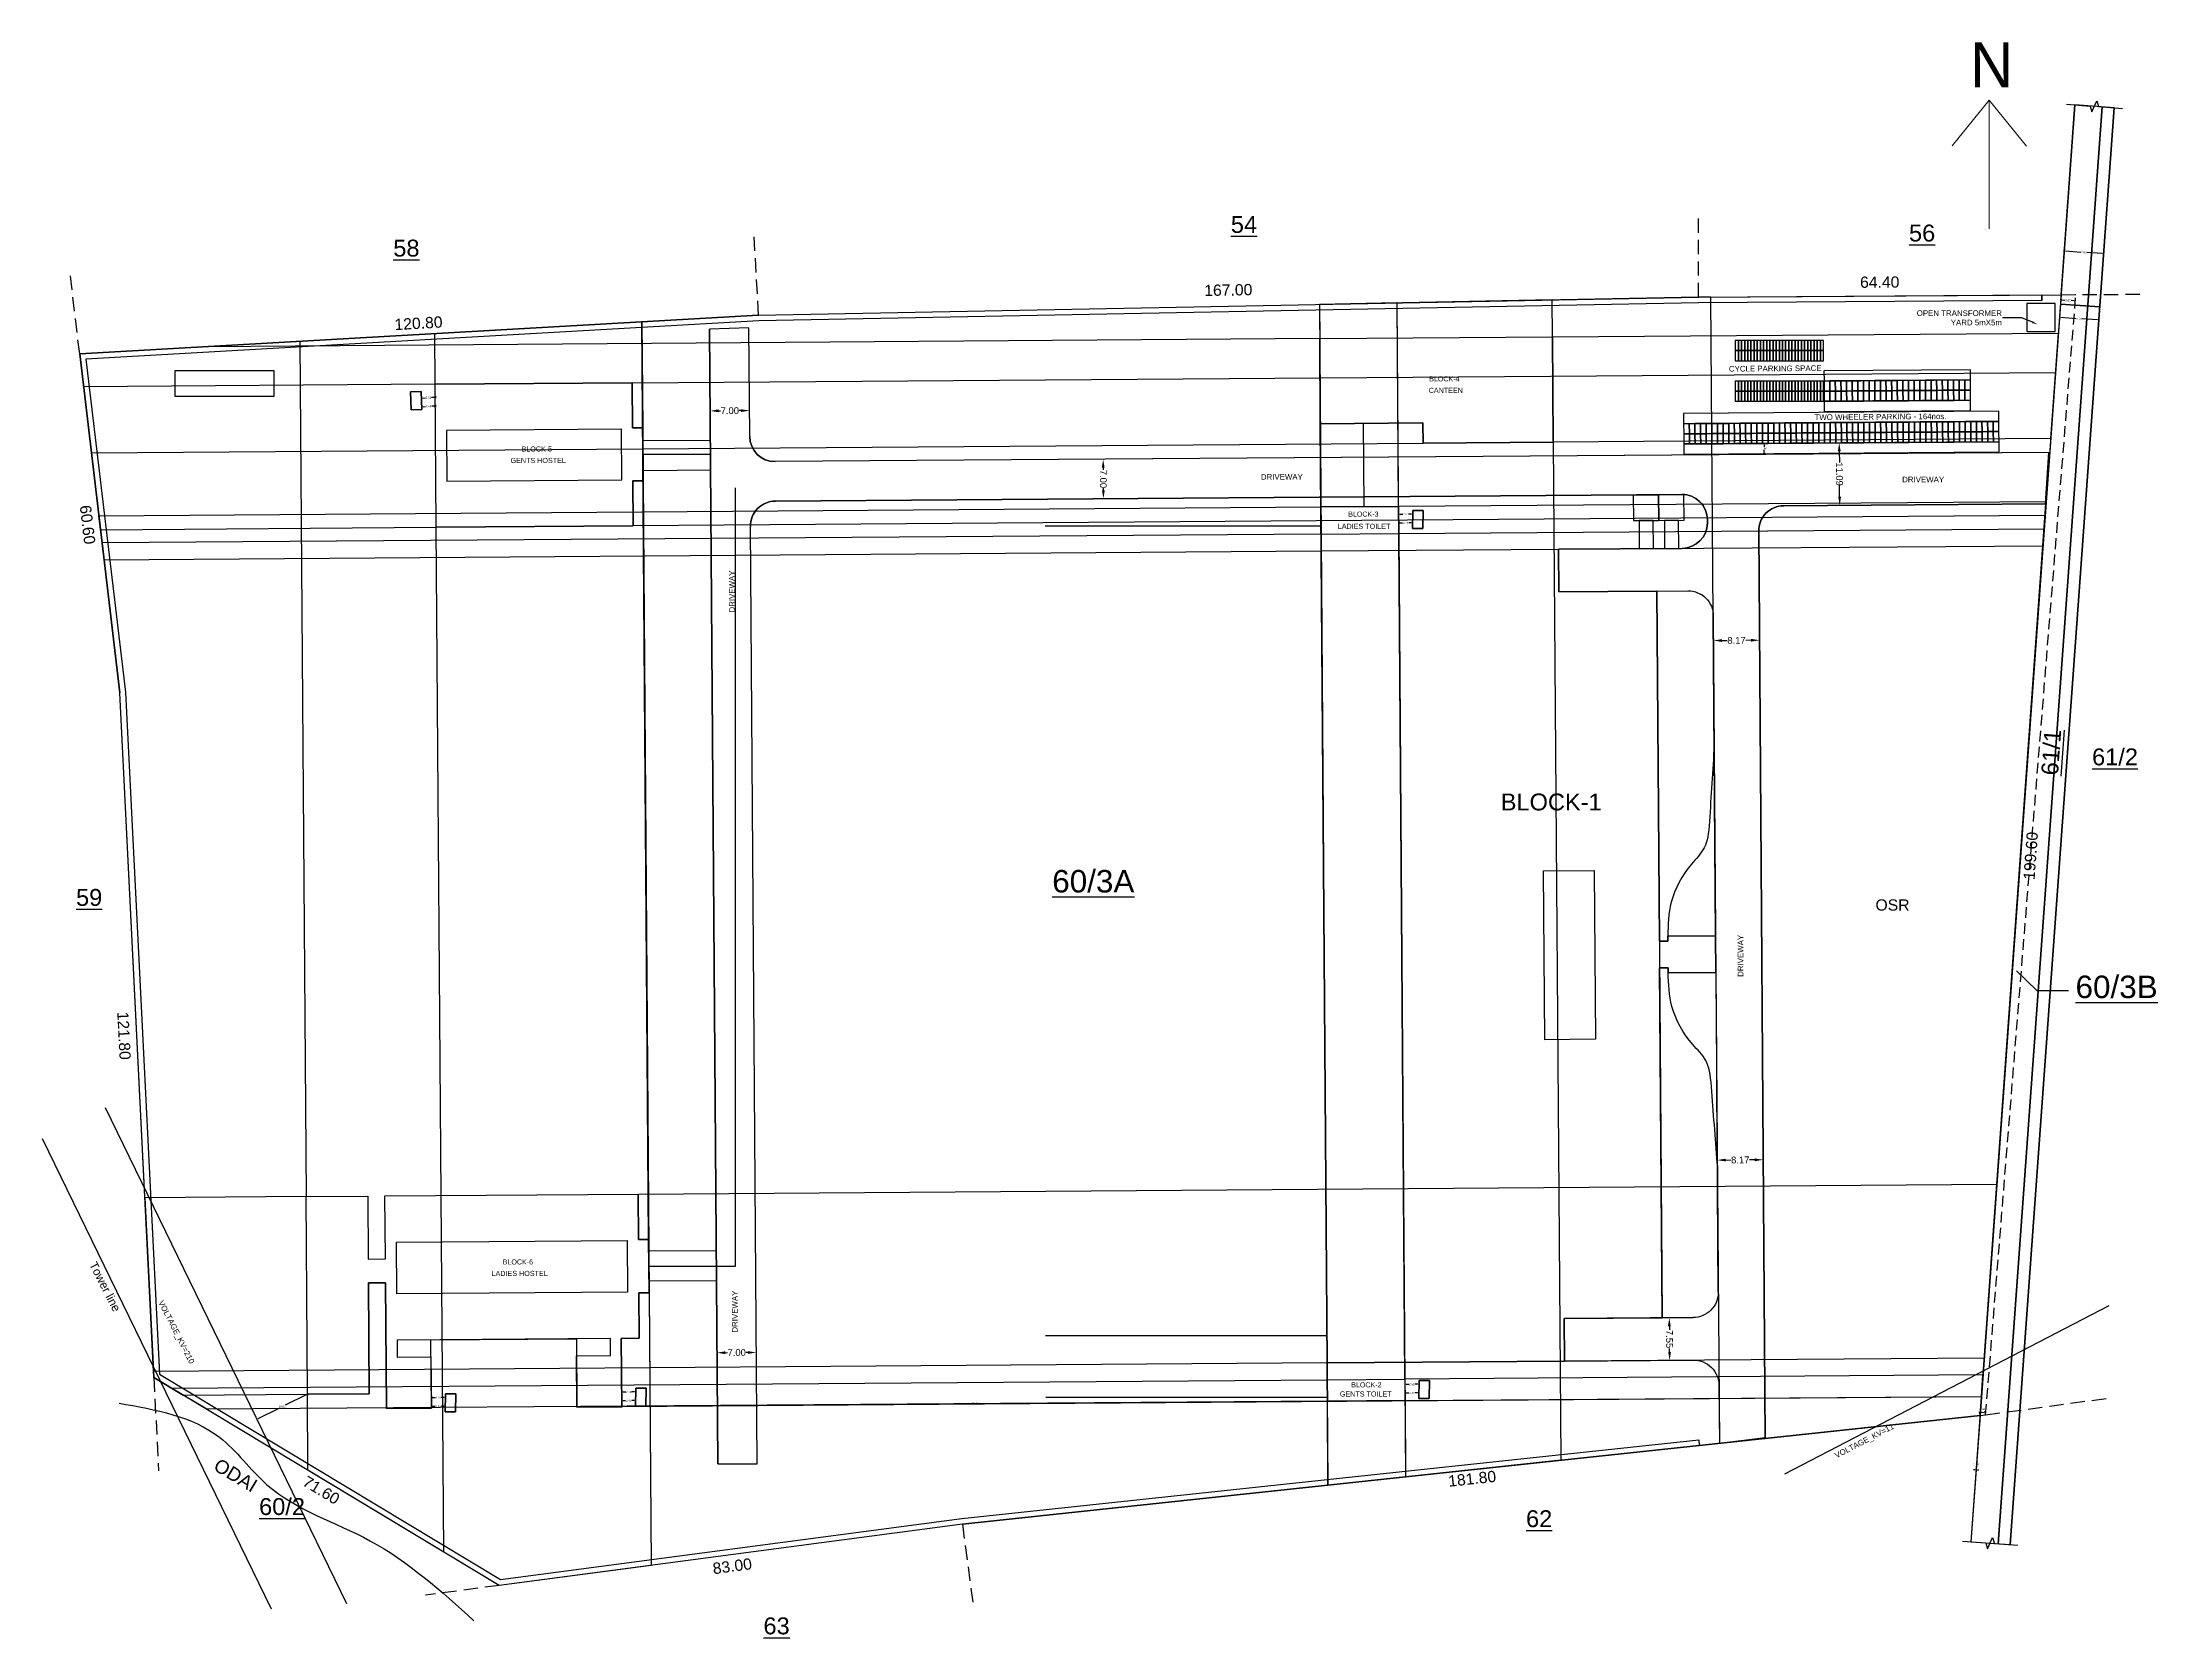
# Model space of a CAD drawing. Header units: metres. Extents: x 3715 to 4596, y 2418 to 2709.
# Drawn here: x 4220.4 to 4596.2, y 2425.6 to 2709 of the extents above; entities that cross this region are included whole.
import ezdxf
from ezdxf import colors
from ezdxf.entities.mleader import LeaderData, LeaderLine
from ezdxf.math import Vec2, Vec3

# ---------------------------------------------------------------- set-up
doc = ezdxf.new("R2010")
doc.units = ezdxf.units.M
doc.header["$MEASUREMENT"] = 0
doc.linetypes.add('HIDDEN', pattern=[9.525, 6.35, -3.175])
for name, color, linetype in [('BLK_1_INTERNAL_VEHICULAR_ACCESS', 7, 'Continuous'), ('BLK_1_LVL_0_BLDG_FOOT_PRINT', 1, 'Continuous'), ('BLK_1_LVL_0_FRONT_SETBACK', 2, 'Continuous'), ('BLK_1_LVL_0_REAR_SETBACK', 11, 'Continuous'), ('BLK_1_LVL_0_SIDE_SETBACK1', 171, 'Continuous'), ('BLK_1_LVL_0_SIDE_SETBACK2', 102, 'Continuous'), ('BLK_2_INTERNAL_VEHICULAR_ACCESS', 7, 'Continuous'), ('BLK_2_LVL_0_BLDG_FOOT_PRINT', 1, 'Continuous'), ('BLK_2_LVL_0_FRONT_SETBACK', 2, 'Continuous'), ('BLK_2_LVL_0_REAR_SETBACK', 11, 'Continuous'), ('BLK_2_LVL_0_SIDE_SETBACK1', 171, 'Continuous'), ('BLK_2_LVL_0_SIDE_SETBACK2', 102, 'Continuous'), ('BLK_3_INTERNAL_VEHICULAR_ACCESS', 7, 'Continuous'), ('BLK_3_LVL_0_BLDG_FOOT_PRINT', 1, 'Continuous'), ('BLK_3_LVL_0_FRONT_SETBACK', 2, 'Continuous'), ('BLK_3_LVL_0_REAR_SETBACK', 11, 'Continuous'), ('BLK_3_LVL_0_SIDE_SETBACK1', 171, 'Continuous'), ('BLK_3_LVL_0_SIDE_SETBACK2', 102, 'Continuous'), ('BLK_4_INTERNAL_VEHICULAR_ACCESS', 7, 'Continuous'), ('BLK_4_LVL_0_BLDG_FOOT_PRINT', 1, 'Continuous'), ('BLK_4_LVL_0_FRONT_SETBACK', 2, 'Continuous'), ('BLK_4_LVL_0_REAR_SETBACK', 11, 'Continuous'), ('BLK_4_LVL_0_SIDE_SETBACK1', 171, 'Continuous'), ('BLK_4_LVL_0_SIDE_SETBACK2', 102, 'Continuous'), ('BLK_5_INTERNAL_VEHICULAR_ACCESS', 7, 'Continuous'), ('BLK_5_LVL_0_BLDG_FOOT_PRINT', 1, 'Continuous'), ('BLK_5_LVL_0_FRONT_SETBACK', 2, 'Continuous'), ('BLK_5_LVL_0_REAR_SETBACK', 11, 'Continuous'), ('BLK_5_LVL_0_SIDE_SETBACK1', 171, 'Continuous'), ('BLK_5_LVL_0_SIDE_SETBACK2', 102, 'Continuous'), ('BLK_6_INTERNAL_VEHICULAR_ACCESS', 7, 'Continuous'), ('BLK_6_LVL_0_BLDG_FOOT_PRINT', 1, 'Continuous'), ('BLK_6_LVL_0_FRONT_SETBACK', 2, 'Continuous'), ('BLK_6_LVL_0_REAR_SETBACK', 11, 'Continuous'), ('BLK_6_LVL_0_SIDE_SETBACK1', 171, 'Continuous'), ('BLK_6_LVL_0_SIDE_SETBACK2', 102, 'Continuous'), ('CYCLE_PARKING', 7, 'Continuous'), ('DIST_BETWEEN_BLK_6_BLK_2', 65, 'Continuous'), ('DISTANCE_BLK', 7, 'Continuous'), ('DRIVE_WAY', 7, 'Continuous'), ('HORIZ_CLEAR_OHEL_0', 25, 'Continuous'), ('OHEL_0', 17, 'Continuous'), ('OSR_DIST_FROM_ROAD', 7, 'Continuous'), ('OSR_PLAN', 7, 'Continuous'), ('PARKING_SLOT', 30, 'Continuous'), ('PER_AISLE_WIDTH', 5, 'Continuous'), ('PLOT_BOUNDARY', 70, 'Continuous'), ('ROAD_WIDTH', 7, 'Continuous'), ('RWH', 130, 'Continuous'), ('SEPTIC_TANK', 146, 'Continuous'), ('SEPTIC_TANK_1', 146, 'Continuous'), ('SOLID_LIQUID_WASTE_TREATMENT', 7, 'Continuous'), ('SURRENDER_ROAD_WIDTH', 2, 'Continuous'), ('TRANSFORMER_YARD', 7, 'Continuous'), ('TWO_WHEELER_DRIVE_WAY', 6, 'Continuous'), ('TWO_WHEELER_PARKING', 2, 'Continuous'), ('VERT_CLEAR_OHEL_0', 35, 'Continuous'), ('VOLTAGE_0', 15, 'Continuous')]:
    doc.layers.add(name, color=color, linetype=linetype)
doc.layers.add('NORTH_DIRECTION', color=7, linetype='Continuous', lineweight=0)
doc.styles.add('sheet - sub', font='arial.ttf', dxfattribs={"height": 48})
doc.styles.get("Standard").update_dxf_attribs({"font": 'arial.ttf'})
doc.styles.add('TEXT', font='arial.ttf', dxfattribs={"height": 87})
doc.styles.add('USA TEXT', font='GOTHIC.TTF')
doc.linetypes.add('POWER', pattern='A,5,-0.2,[131,ltypeshp.shx,S=0.2,R=0,X=-0.2,Y=0],-0.4,[131,ltypeshp.shx,S=0.2,R=180,X=0.2,Y=0],-0.4,[131,ltypeshp.shx,S=0.2,R=0,X=-0.2,Y=0],-0.4,[131,ltypeshp.shx,S=0.2,R=180,X=0.2,Y=0],-0.4,[131,ltypeshp.shx,S=0.2,R=0,X=-0.2,Y=0],-0.4,[131,ltypeshp.shx,S=0.2,R=180,X=0.2,Y=0],-0.2', length=7.4)
doc.dimstyles.new('Copy of Standard road pattern', dxfattribs={"dimtxt": 1.2, "dimasz": 1.5, "dimexe": 0.18, "dimexo": 0.0625, "dimgap": 0.09, "dimtad": 0, "dimzin": 0, "dimdsep": 46, "dimtxsty": 'Standard', "dimcen": 0.09, "dimse1": 1, "dimse2": 1, "dimsd1": 1, "dimsd2": 1, "dimadec": 0, "dimazin": 0, "dimtfac": 1, "dimtofl": 0, "dimtmove": 2, "dimatfit": 3, "dimfxl": 0, "dimtolj": 1, "dimtzin": 0, "dimarcsym": 0})
doc.dimstyles.new('outer dim', dxfattribs={"dimtxt": 2, "dimasz": 0.23, "dimexe": 0.18, "dimexo": 0.0625, "dimgap": 0.09, "dimtad": 0, "dimzin": 0, "dimdsep": 46, "dimtxsty": 'Standard', "dimcen": 0.09, "dimse1": 1, "dimse2": 1, "dimsd1": 1, "dimsd2": 1, "dimadec": 0, "dimazin": 0, "dimtfac": 1, "dimtofl": 0, "dimtmove": 2, "dimatfit": 3, "dimfxl": 0, "dimtolj": 1, "dimtzin": 0, "dimarcsym": 0})
doc.dimstyles.get("Standard").update_dxf_attribs({"dimtxt": 0.35, "dimasz": 0.23, "dimexe": 0.18, "dimexo": 0.0625, "dimgap": 0.09, "dimtad": 0, "dimtih": 1, "dimtoh": 1, "dimzin": 0, "dimdsep": 46, "dimtxsty": 'Standard', "dimcen": 0.09, "dimadec": 0, "dimazin": 0, "dimtfac": 1, "dimtofl": 0, "dimtmove": 2, "dimatfit": 3, "dimfxl": 0, "dimtolj": 1, "dimtzin": 0, "dimarcsym": 0})

# ---------------------------------------------------------------- blocks, each defined once
blk = doc.blocks.new('*D412')
at = {"layer": 'HORIZ_CLEAR_OHEL_0', "color": 0, "lineweight": -2}
for p, q in [((4258.75, 2464.56), (4262.48, 2466.38)), ((4267.32, 2468.74), (4263.59, 2466.92)), ((4267.53, 2468.84), (4267.61, 2468.67)), ((4258.54, 2464.46), (4258.46, 2464.62))]:
    blk.add_line(p, q, dxfattribs=at)
at = {"layer": 'HORIZ_CLEAR_OHEL_0', "color": 0}
for points in [[(4267.31, 2468.77), (4267.34, 2468.7), (4267.53, 2468.84)], [(4258.73, 2464.59), (4258.76, 2464.52), (4258.54, 2464.46)]]:
    blk.add_solid(points, dxfattribs=at)
at = {"layer": 'HORIZ_CLEAR_OHEL_0', "color": 0, "insert": (4263.04, 2466.65), "char_height": 0.35, "attachment_point": 5}
blk.add_mtext('\\A1;10.00', dxfattribs=at)
blk = doc.blocks.new('*D413')
at = {"layer": 'DIST_BETWEEN_BLK_6_BLK_2', "color": 0, "lineweight": -2}
for p, q in [((4323.38, 2466.71), (4323.38, 2466.53)), ((4323.61, 2466.71), (4385.25, 2467.16)), ((4448.48, 2467.62), (4386.84, 2467.17)), ((4448.71, 2467.62), (4448.72, 2467.44))]:
    blk.add_line(p, q, dxfattribs=at)
at = {"layer": 'DIST_BETWEEN_BLK_6_BLK_2', "color": 0}
for points in [[(4323.61, 2466.75), (4323.61, 2466.67), (4323.38, 2466.71)], [(4448.48, 2467.66), (4448.48, 2467.58), (4448.71, 2467.62)]]:
    blk.add_solid(points, dxfattribs=at)
at = {"layer": 'DIST_BETWEEN_BLK_6_BLK_2', "color": 0, "insert": (4386.05, 2467.17), "char_height": 0.35, "attachment_point": 5}
blk.add_mtext('\\A1;125.34', dxfattribs=at)
blk = doc.blocks.new('*D415')
at = {"color": 0, "insert": (4474.43, 2453.84), "char_height": 2, "attachment_point": 5, "rotation": 6.1009}
blk.add_mtext('\\A1;181.80', dxfattribs=at)
blk = doc.blocks.new('*D416')
at = {"color": 0, "insert": (4343, 2438.31), "char_height": 2, "attachment_point": 5, "rotation": 7.525}
blk.add_mtext('\\A1;83.00', dxfattribs=at)
blk = doc.blocks.new('*D417')
at = {"color": 0, "insert": (4269.99, 2451.8), "char_height": 2, "attachment_point": 5, "rotation": 328.9447}
blk.add_mtext('\\A1;71.60', dxfattribs=at)
blk = doc.blocks.new('*D418')
at = {"color": 0, "insert": (4234.94, 2532.53), "char_height": 2, "attachment_point": 5, "rotation": 272.8536}
blk.add_mtext('\\A1;121.80', dxfattribs=at)
blk = doc.blocks.new('*D419')
at = {"color": 0, "insert": (4228.47, 2623.31), "char_height": 2, "attachment_point": 5, "rotation": 276.7449}
blk.add_mtext('\\A1;60.60', dxfattribs=at)
blk = doc.blocks.new('*D420')
at = {"color": 0, "insert": (4287.26, 2659.09), "char_height": 2, "attachment_point": 5, "rotation": 3.2625}
blk.add_mtext('\\A1;120.80', dxfattribs=at)
blk = doc.blocks.new('*D421')
at = {"color": 0, "insert": (4431.11, 2664.99), "char_height": 2, "attachment_point": 5, "rotation": 1.1025}
blk.add_mtext('\\A1;167.00', dxfattribs=at)
blk = doc.blocks.new('*D422')
at = {"color": 0, "insert": (4546.83, 2666.39), "char_height": 2, "attachment_point": 5, "rotation": 0.3717}
blk.add_mtext('\\A1;64.40', dxfattribs=at)
blk = doc.blocks.new('*D423')
at = {"color": 0, "insert": (4573.66, 2564.49), "char_height": 2, "attachment_point": 5, "rotation": 85.8635}
blk.add_mtext('\\A1;199.60', dxfattribs=at)
blk = doc.blocks.new('*D562')
at = {"layer": 'SEPTIC_TANK', "color": 0, "linetype": 'ByBlock', "lineweight": -2}
for p, q in [((4462.49, 2470.83), (4462.49, 2470.45)), ((4462.72, 2470.63), (4463.23, 2470.63)), ((4464.77, 2470.64), (4464.26, 2470.64)), ((4465, 2470.84), (4465, 2470.46))]:
    blk.add_line(p, q, dxfattribs=at)
at = {"layer": 'SEPTIC_TANK', "color": 0, "linetype": 'ByBlock'}
for points in [[(4462.72, 2470.67), (4462.72, 2470.59), (4462.49, 2470.63)], [(4464.77, 2470.68), (4464.77, 2470.6), (4465, 2470.64)]]:
    blk.add_solid(points, dxfattribs=at)
at = {"layer": 'SEPTIC_TANK', "color": 0, "linetype": 'ByBlock', "insert": (4463.74, 2470.63), "char_height": 0.35, "attachment_point": 5}
blk.add_mtext('\\A1;2.51', dxfattribs=at)
blk = doc.blocks.new('*D563')
at = {"layer": 'SEPTIC_TANK', "color": 0, "lineweight": -2}
for p, q in [((4462.5, 2469.28), (4462.5, 2468.9)), ((4462.73, 2469.08), (4463.19, 2469.08)), ((4464.74, 2469.09), (4464.28, 2469.09)), ((4464.97, 2469.29), (4464.97, 2468.91))]:
    blk.add_line(p, q, dxfattribs=at)
at = {"layer": 'SEPTIC_TANK', "color": 0}
for points in [[(4462.73, 2469.12), (4462.73, 2469.04), (4462.5, 2469.08)], [(4464.74, 2469.13), (4464.74, 2469.05), (4464.97, 2469.09)]]:
    blk.add_solid(points, dxfattribs=at)
at = {"layer": 'SEPTIC_TANK', "color": 0, "insert": (4463.73, 2469.08), "char_height": 0.35, "attachment_point": 5}
blk.add_mtext('\\A1;2.46', dxfattribs=at)
blk = doc.blocks.new('*D564')
at = {"layer": 'SEPTIC_TANK', "color": 0, "linetype": 'ByBlock', "lineweight": -2}
for p, q in [((4461.37, 2625.38), (4461.37, 2625)), ((4461.6, 2625.18), (4462.11, 2625.18)), ((4463.65, 2625.19), (4463.14, 2625.19)), ((4463.87, 2625.39), (4463.88, 2625.01))]:
    blk.add_line(p, q, dxfattribs=at)
at = {"layer": 'SEPTIC_TANK', "color": 0, "linetype": 'ByBlock'}
for points in [[(4461.6, 2625.22), (4461.6, 2625.14), (4461.37, 2625.18)], [(4463.65, 2625.23), (4463.65, 2625.15), (4463.88, 2625.19)]]:
    blk.add_solid(points, dxfattribs=at)
at = {"layer": 'SEPTIC_TANK', "color": 0, "linetype": 'ByBlock', "insert": (4462.62, 2625.18), "char_height": 0.35, "attachment_point": 5}
blk.add_mtext('\\A1;2.51', dxfattribs=at)
blk = doc.blocks.new('*D565')
at = {"layer": 'SEPTIC_TANK', "color": 0, "lineweight": -2}
for p, q in [((4461.38, 2623.83), (4461.38, 2623.45)), ((4461.61, 2623.63), (4462.07, 2623.63)), ((4463.62, 2623.64), (4463.16, 2623.64)), ((4463.84, 2623.84), (4463.85, 2623.46))]:
    blk.add_line(p, q, dxfattribs=at)
at = {"layer": 'SEPTIC_TANK', "color": 0}
for points in [[(4461.61, 2623.67), (4461.61, 2623.59), (4461.38, 2623.63)], [(4463.62, 2623.68), (4463.62, 2623.6), (4463.85, 2623.64)]]:
    blk.add_solid(points, dxfattribs=at)
at = {"layer": 'SEPTIC_TANK', "color": 0, "insert": (4462.61, 2623.63), "char_height": 0.35, "attachment_point": 5}
blk.add_mtext('\\A1;2.46', dxfattribs=at)
blk = doc.blocks.new('*D566')
at = {"layer": 'SEPTIC_TANK', "color": 0, "linetype": 'ByBlock', "lineweight": -2}
for p, q in [((4289.53, 2468.46), (4289.53, 2468.08)), ((4289.76, 2468.26), (4290.27, 2468.26)), ((4291.81, 2468.27), (4291.3, 2468.27)), ((4292.04, 2468.47), (4292.04, 2468.09))]:
    blk.add_line(p, q, dxfattribs=at)
at = {"layer": 'SEPTIC_TANK', "color": 0, "linetype": 'ByBlock'}
for points in [[(4289.76, 2468.3), (4289.76, 2468.22), (4289.53, 2468.26)], [(4291.81, 2468.31), (4291.81, 2468.23), (4292.04, 2468.27)]]:
    blk.add_solid(points, dxfattribs=at)
at = {"layer": 'SEPTIC_TANK', "color": 0, "linetype": 'ByBlock', "insert": (4290.78, 2468.27), "char_height": 0.35, "attachment_point": 5}
blk.add_mtext('\\A1;2.51', dxfattribs=at)
blk = doc.blocks.new('*D567')
at = {"layer": 'SEPTIC_TANK', "color": 0, "lineweight": -2}
for p, q in [((4289.54, 2466.91), (4289.54, 2466.53)), ((4289.77, 2466.71), (4290.23, 2466.71)), ((4291.78, 2466.72), (4291.32, 2466.72)), ((4292, 2466.92), (4292.01, 2466.54))]:
    blk.add_line(p, q, dxfattribs=at)
at = {"layer": 'SEPTIC_TANK', "color": 0}
for points in [[(4289.77, 2466.75), (4289.77, 2466.67), (4289.54, 2466.71)], [(4291.78, 2466.76), (4291.78, 2466.68), (4292.01, 2466.72)]]:
    blk.add_solid(points, dxfattribs=at)
at = {"layer": 'SEPTIC_TANK', "color": 0, "insert": (4290.77, 2466.72), "char_height": 0.35, "attachment_point": 5}
blk.add_mtext('\\A1;2.46', dxfattribs=at)
blk = doc.blocks.new('*D568')
at = {"layer": 'SEPTIC_TANK', "color": 0, "linetype": 'ByBlock', "lineweight": -2}
for p, q in [((4323.36, 2469.47), (4323.36, 2469.09)), ((4323.59, 2469.27), (4324.1, 2469.27)), ((4325.63, 2469.28), (4325.12, 2469.28)), ((4325.86, 2469.48), (4325.86, 2469.1))]:
    blk.add_line(p, q, dxfattribs=at)
at = {"layer": 'SEPTIC_TANK', "color": 0, "linetype": 'ByBlock'}
for points in [[(4323.59, 2469.31), (4323.59, 2469.23), (4323.36, 2469.27)], [(4325.63, 2469.32), (4325.63, 2469.24), (4325.86, 2469.28)]]:
    blk.add_solid(points, dxfattribs=at)
at = {"layer": 'SEPTIC_TANK', "color": 0, "linetype": 'ByBlock', "insert": (4324.61, 2469.27), "char_height": 0.35, "attachment_point": 5}
blk.add_mtext('\\A1;2.51', dxfattribs=at)
blk = doc.blocks.new('*D569')
at = {"layer": 'SEPTIC_TANK', "color": 0, "lineweight": -2}
for p, q in [((4323.37, 2467.92), (4323.37, 2467.54)), ((4323.6, 2467.72), (4324.05, 2467.72)), ((4325.6, 2467.73), (4325.15, 2467.73)), ((4325.83, 2467.93), (4325.83, 2467.55))]:
    blk.add_line(p, q, dxfattribs=at)
at = {"layer": 'SEPTIC_TANK', "color": 0}
for points in [[(4323.6, 2467.76), (4323.6, 2467.68), (4323.37, 2467.72)], [(4325.6, 2467.77), (4325.6, 2467.69), (4325.83, 2467.73)]]:
    blk.add_solid(points, dxfattribs=at)
at = {"layer": 'SEPTIC_TANK', "color": 0, "insert": (4324.6, 2467.73), "char_height": 0.35, "attachment_point": 5}
blk.add_mtext('\\A1;2.46', dxfattribs=at)
blk = doc.blocks.new('*D570')
at = {"layer": 'SEPTIC_TANK', "color": 0, "linetype": 'ByBlock', "lineweight": -2}
for p, q in [((4287.76, 2646), (4287.79, 2645.62)), ((4288.01, 2645.81), (4288.51, 2645.84)), ((4290.05, 2645.93), (4289.54, 2645.9)), ((4290.27, 2646.14), (4290.29, 2645.76))]:
    blk.add_line(p, q, dxfattribs=at)
at = {"layer": 'SEPTIC_TANK', "color": 0, "linetype": 'ByBlock'}
for points in [[(4288, 2645.85), (4288.01, 2645.77), (4287.78, 2645.8)], [(4290.05, 2645.97), (4290.05, 2645.89), (4290.28, 2645.94)]]:
    blk.add_solid(points, dxfattribs=at)
at = {"layer": 'SEPTIC_TANK', "color": 0, "linetype": 'ByBlock', "insert": (4289.03, 2645.87), "char_height": 0.35, "attachment_point": 5}
blk.add_mtext('\\A1;2.51', dxfattribs=at)
blk = doc.blocks.new('*D571')
at = {"layer": 'SEPTIC_TANK', "color": 0, "lineweight": -2}
for p, q in [((4287.82, 2644.45), (4287.84, 2644.07)), ((4288.06, 2644.26), (4288.51, 2644.29)), ((4290.06, 2644.38), (4289.6, 2644.35)), ((4290.28, 2644.59), (4290.3, 2644.21))]:
    blk.add_line(p, q, dxfattribs=at)
at = {"layer": 'SEPTIC_TANK', "color": 0}
for points in [[(4288.05, 2644.3), (4288.06, 2644.23), (4287.83, 2644.25)], [(4290.05, 2644.42), (4290.06, 2644.34), (4290.29, 2644.39)]]:
    blk.add_solid(points, dxfattribs=at)
at = {"layer": 'SEPTIC_TANK', "color": 0, "insert": (4289.06, 2644.32), "char_height": 0.35, "attachment_point": 5}
blk.add_mtext('\\A1;2.46', dxfattribs=at)
blk = doc.blocks.new('*D572')
at = {"layer": 'OSR_DIST_FROM_ROAD', "color": 0, "lineweight": -2}
for p, q in [((4563.72, 2455.44), (4563.49, 2455.44)), ((4563.95, 2455.44), (4563.95, 2455.62)), ((4563.95, 2455.44), (4563.95, 2455.62)), ((4564.18, 2455.44), (4564.41, 2455.44))]:
    blk.add_line(p, q, dxfattribs=at)
at = {"layer": 'OSR_DIST_FROM_ROAD', "color": 0}
for points in [[(4563.72, 2455.48), (4563.72, 2455.4), (4563.95, 2455.44)], [(4564.18, 2455.48), (4564.18, 2455.4), (4563.95, 2455.44)]]:
    blk.add_solid(points, dxfattribs=at)
at = {"layer": 'OSR_DIST_FROM_ROAD', "color": 0, "insert": (4563.95, 2456.38), "char_height": 0.35, "attachment_point": 5}
blk.add_mtext('\\A1;0.00', dxfattribs=at)
blk = doc.blocks.new('*D604')
at = {"layer": 'DRIVE_WAY', "color": 0, "lineweight": -2}
for p, q in [((4539.65, 2636.35), (4539.66, 2634.37)), ((4539.71, 2628.26), (4539.69, 2630.25))]:
    blk.add_line(p, q, dxfattribs=at)
at = {"layer": 'DRIVE_WAY', "color": 0}
for points in [[(4539.9, 2636.35), (4539.4, 2636.35), (4539.64, 2637.85)], [(4539.96, 2628.27), (4539.46, 2628.26), (4539.72, 2626.76)]]:
    blk.add_solid(points, dxfattribs=at)
at = {"layer": 'DRIVE_WAY', "color": 0, "insert": (4539.68, 2632.31), "char_height": 1.2, "attachment_point": 5, "rotation": 270.4172}
blk.add_mtext('\\A1;11.09', dxfattribs=at)
blk = doc.blocks.new('*D605')
at = {"layer": 'DRIVE_WAY', "color": 0, "lineweight": -2}
for p, q in [((4518.8, 2602.74), (4519.74, 2602.75)), ((4523.97, 2602.78), (4523.04, 2602.77))]:
    blk.add_line(p, q, dxfattribs=at)
at = {"layer": 'DRIVE_WAY', "color": 0}
for points in [[(4518.8, 2602.99), (4518.8, 2602.49), (4517.3, 2602.73)], [(4523.97, 2603.03), (4523.97, 2602.53), (4525.47, 2602.79)]]:
    blk.add_solid(points, dxfattribs=at)
at = {"layer": 'DRIVE_WAY', "color": 0, "insert": (4521.39, 2602.76), "char_height": 1.2, "attachment_point": 5, "rotation": 0.4174}
blk.add_mtext('\\A1;8.17', dxfattribs=at)
blk = doc.blocks.new('*D606')
at = {"layer": 'DRIVE_WAY', "color": 0, "lineweight": -2}
for p, q in [((4408.89, 2633.44), (4408.89, 2633.08)), ((4408.92, 2629.44), (4408.92, 2629.8))]:
    blk.add_line(p, q, dxfattribs=at)
at = {"layer": 'DRIVE_WAY', "color": 0}
for points in [[(4409.14, 2633.44), (4408.64, 2633.44), (4408.88, 2634.94)], [(4409.17, 2629.44), (4408.67, 2629.44), (4408.93, 2627.94)]]:
    blk.add_solid(points, dxfattribs=at)
at = {"layer": 'DRIVE_WAY', "color": 0, "insert": (4408.91, 2631.44), "char_height": 1.2, "attachment_point": 5, "rotation": 270.4172}
blk.add_mtext('\\A1;7.00', dxfattribs=at)
blk = doc.blocks.new('*D607')
at = {"layer": 'DRIVE_WAY', "color": 0, "lineweight": -2}
for p, q in [((4340.56, 2643.54), (4340.92, 2643.55)), ((4344.56, 2643.57), (4344.2, 2643.57))]:
    blk.add_line(p, q, dxfattribs=at)
at = {"layer": 'DRIVE_WAY', "color": 0}
for points in [[(4340.56, 2643.79), (4340.56, 2643.29), (4339.06, 2643.53)], [(4344.56, 2643.82), (4344.56, 2643.32), (4346.06, 2643.58)]]:
    blk.add_solid(points, dxfattribs=at)
at = {"layer": 'DRIVE_WAY', "color": 0, "insert": (4342.56, 2643.56), "char_height": 1.2, "attachment_point": 5, "rotation": 0.4172}
blk.add_mtext('\\A1;7.00', dxfattribs=at)
blk = doc.blocks.new('*D608')
at = {"layer": 'DRIVE_WAY', "color": 0, "lineweight": -2}
for p, q in [((4341.78, 2476.23), (4342.13, 2476.24)), ((4345.78, 2476.26), (4345.42, 2476.26))]:
    blk.add_line(p, q, dxfattribs=at)
at = {"layer": 'DRIVE_WAY', "color": 0}
for points in [[(4341.77, 2476.48), (4341.78, 2475.98), (4340.28, 2476.22)], [(4345.77, 2476.51), (4345.78, 2476.01), (4347.28, 2476.27)]]:
    blk.add_solid(points, dxfattribs=at)
at = {"layer": 'DRIVE_WAY', "color": 0, "insert": (4343.78, 2476.25), "char_height": 1.2, "attachment_point": 5, "rotation": 0.4172}
blk.add_mtext('\\A1;7.00', dxfattribs=at)
blk = doc.blocks.new('*D609')
at = {"layer": 'DRIVE_WAY', "color": 0, "lineweight": -2}
for p, q in [((4509.46, 2480.93), (4509.47, 2480.3)), ((4509.5, 2476.38), (4509.49, 2477))]:
    blk.add_line(p, q, dxfattribs=at)
at = {"layer": 'DRIVE_WAY', "color": 0}
for points in [[(4509.71, 2480.93), (4509.21, 2480.93), (4509.45, 2482.43)], [(4509.75, 2476.38), (4509.25, 2476.38), (4509.51, 2474.88)]]:
    blk.add_solid(points, dxfattribs=at)
at = {"layer": 'DRIVE_WAY', "color": 0, "insert": (4509.48, 2478.65), "char_height": 1.2, "attachment_point": 5, "rotation": 270.418}
blk.add_mtext('\\A1;7.55', dxfattribs=at)
blk = doc.blocks.new('*D610')
at = {"layer": 'DRIVE_WAY', "color": 0, "lineweight": -2}
for p, q in [((4519.47, 2510.45), (4520.41, 2510.46)), ((4524.64, 2510.49), (4523.71, 2510.48))]:
    blk.add_line(p, q, dxfattribs=at)
at = {"layer": 'DRIVE_WAY', "color": 0}
for points in [[(4519.47, 2510.7), (4519.48, 2510.2), (4517.97, 2510.44)], [(4524.64, 2510.74), (4524.64, 2510.24), (4526.14, 2510.5)]]:
    blk.add_solid(points, dxfattribs=at)
at = {"layer": 'DRIVE_WAY', "color": 0, "insert": (4522.06, 2510.47), "char_height": 1.2, "attachment_point": 5, "rotation": 0.4174}
blk.add_mtext('\\A1;8.17', dxfattribs=at)
blk = doc.blocks.new('*D657')
at = {"layer": 'ROAD_WIDTH', "color": 0, "lineweight": -2}
for p, q in [((4579.59, 2671.76), (4579.62, 2672.14)), ((4579.84, 2671.94), (4582.56, 2671.74)), ((4586.36, 2671.47), (4583.64, 2671.66)), ((4586.57, 2671.25), (4586.6, 2671.63))]:
    blk.add_line(p, q, dxfattribs=at)
at = {"layer": 'ROAD_WIDTH', "color": 0}
for points in [[(4579.84, 2671.98), (4579.83, 2671.9), (4579.61, 2671.96)], [(4586.36, 2671.51), (4586.36, 2671.43), (4586.59, 2671.45)]]:
    blk.add_solid(points, dxfattribs=at)
at = {"layer": 'ROAD_WIDTH', "color": 0, "insert": (4583.1, 2671.7), "char_height": 0.35, "attachment_point": 5}
blk.add_mtext('\\A1;7.00', dxfattribs=at)
blk = doc.blocks.new('*D665')
at = {"layer": 'TWO_WHEELER_DRIVE_WAY', "color": 0, "lineweight": -2}
for p, q in [((4526.46, 2637.75), (4526.13, 2637.75)), ((4526.48, 2635.95), (4526.13, 2635.95)), ((4526.31, 2637.52), (4526.31, 2637.12)), ((4526.31, 2636.18), (4526.31, 2636.59))]:
    blk.add_line(p, q, dxfattribs=at)
at = {"layer": 'TWO_WHEELER_DRIVE_WAY', "color": 0}
for points in [[(4526.27, 2637.52), (4526.35, 2637.52), (4526.31, 2637.75)], [(4526.27, 2636.18), (4526.35, 2636.18), (4526.31, 2635.95)]]:
    blk.add_solid(points, dxfattribs=at)
at = {"layer": 'TWO_WHEELER_DRIVE_WAY', "color": 0, "insert": (4526.31, 2636.85), "char_height": 0.35, "attachment_point": 5}
blk.add_mtext('\\A1;1.80', dxfattribs=at)
blk = doc.blocks.new('*D678')
at = {"layer": 'SURRENDER_ROAD_WIDTH', "color": 0, "lineweight": -2}
for p, q in [((4578.98, 2663.26), (4578.99, 2663.45)), ((4579.21, 2663.25), (4579.74, 2663.21)), ((4581.36, 2663.07), (4580.83, 2663.12)), ((4581.59, 2663.05), (4581.6, 2663.24))]:
    blk.add_line(p, q, dxfattribs=at)
at = {"layer": 'SURRENDER_ROAD_WIDTH', "color": 0}
for points in [[(4579.21, 2663.29), (4579.21, 2663.21), (4578.98, 2663.27)], [(4581.36, 2663.11), (4581.36, 2663.04), (4581.59, 2663.06)]]:
    blk.add_solid(points, dxfattribs=at)
at = {"layer": 'SURRENDER_ROAD_WIDTH', "color": 0, "insert": (4580.28, 2663.16), "char_height": 0.35, "attachment_point": 5}
blk.add_mtext('\\A1;2.62', dxfattribs=at)
blk = doc.blocks.new('*D679')
at = {"layer": 'SURRENDER_ROAD_WIDTH', "color": 0, "lineweight": -2}
for p, q in [((4564.62, 2465.37), (4564.57, 2465.74)), ((4564.82, 2465.59), (4565.36, 2465.65)), ((4565.61, 2465.47), (4565.57, 2465.85))]:
    blk.add_line(p, q, dxfattribs=at)
at = {"layer": 'SURRENDER_ROAD_WIDTH', "color": 0}
for points in [[(4564.82, 2465.63), (4564.83, 2465.55), (4564.59, 2465.56)], [(4565.36, 2465.68), (4565.36, 2465.61), (4565.59, 2465.67)]]:
    blk.add_solid(points, dxfattribs=at)
at = {"layer": 'SURRENDER_ROAD_WIDTH', "color": 0, "insert": (4565.03, 2466.2), "char_height": 0.35, "attachment_point": 5}
blk.add_mtext('\\A1;1.00', dxfattribs=at)
blk = doc.blocks.new('*D680')
at = {"layer": 'SURRENDER_ROAD_WIDTH', "color": 0, "lineweight": -2}
for p, q in [((4578.76, 2660.18), (4578.74, 2660)), ((4578.99, 2660.16), (4581.7, 2659.96)), ((4585.51, 2659.69), (4582.79, 2659.88)), ((4585.74, 2659.67), (4585.72, 2659.49))]:
    blk.add_line(p, q, dxfattribs=at)
at = {"layer": 'SURRENDER_ROAD_WIDTH', "color": 0}
for points in [[(4578.99, 2660.2), (4578.98, 2660.12), (4578.76, 2660.18)], [(4585.51, 2659.73), (4585.51, 2659.65), (4585.74, 2659.67)]]:
    blk.add_solid(points, dxfattribs=at)
at = {"layer": 'SURRENDER_ROAD_WIDTH', "color": 0, "insert": (4582.25, 2659.92), "char_height": 0.35, "attachment_point": 5}
blk.add_mtext('\\A1;7.00', dxfattribs=at)

msp = doc.modelspace()

# ---------------------------------------------------------------- linework, layer by layer
for p, q in [((4581.48265, 2697.88292), (4563.02407, 2442.65331)), ((4588.46408, 2697.37348), (4570.00584, 2442.14838)), ((4588.46408, 2697.37348), (4571.73209, 2466.01758)), ((4347.67594, 2660.5277), (4227.07171, 2653.65298)), ((4347.67594, 2660.5277), (4514.64502, 2663.74099)), ((4514.64502, 2663.74099), (4579.04366, 2664.15875)), ((4575.65131, 2663.13672), (4575.64483, 2664.1367)), ((4340.41961, 2456.49307), (4338.95187, 2658.05432)), ((4346.09094, 2638.98195), (4345.95057, 2658.25812)), ((4227.07171, 2653.65298), (4234.18916, 2593.4724)), ((4327.10657, 2638.26854), (4339.09561, 2638.35584)), ((4577.01898, 2636.16319), (4350.62358, 2634.51483)), ((4327.14527, 2632.95296), (4339.13431, 2633.04026)), ((4511.67683, 2628.68726), (4350.67456, 2627.51502)), ((4576.3585, 2627.03053), (4529.79578, 2626.69147)), ((4347.4198, 2456.49307), (4346.20744, 2622.98237)), ((4516.20959, 2623.60711), (4516.20959, 2624.18738)), ((4526.50259, 2461.00176), (4525.32866, 2622.15881)), ((4489.78398, 2618.94734), (4511.74236, 2619.10723)), ((4240.25285, 2471.82343), (4234.18916, 2593.4724)), ((4518.14504, 2486.99242), (4517.87919, 2523.46872)), ((4328.15494, 2494.29805), (4340.14398, 2494.38536)), ((4328.19365, 2488.98248), (4340.18269, 2489.06978)), ((4508.18195, 2482.41939), (4513.67635, 2482.45973)), ((4490.83411, 2474.74117), (4513.73306, 2474.90825)), ((4301.59039, 2434.88745), (4240.25285, 2471.82343)), ((4383.87557, 2445.75707), (4564.64591, 2465.07871)), ((4383.87557, 2445.75707), (4301.59039, 2434.88746))]:
    msp.add_line(p, q)
at = {"ltscale": 0.1}
for p, q in [((4570.00584, 2442.14838), (4588.46408, 2697.37348)), ((4579.04366, 2664.15875), (4581.48265, 2697.88292)), ((4571.73209, 2466.01758), (4570.00584, 2442.14838)), ((4564.64591, 2465.07871), (4563.02407, 2442.65331)), ((4340.41961, 2456.49307), (4347.4198, 2456.49307))]:
    msp.add_line(p, q, dxfattribs=at)
at = {"linetype": 'HIDDEN', "ltscale": 0.4}
for p, q in [((4514.64502, 2663.74099), (4514.64502, 2678.74099)), ((4347.67594, 2660.5277), (4346.82229, 2675.50339)), ((4227.07171, 2653.65298), (4225.30997, 2668.54916)), ((4579.04366, 2664.15875), (4594.27283, 2664.25754)), ((4240.25285, 2471.82343), (4241.07926, 2455.24402)), ((4565.64024, 2465.18499), (4588.03207, 2468.24537)), ((4383.87557, 2445.75707), (4385.83996, 2430.88625)), ((4301.59039, 2434.88746), (4288.50407, 2433.1588))]:
    msp.add_line(p, q, dxfattribs=at)
at = {"linetype": 'HIDDEN', "ltscale": 0.3}
msp.add_line((4565.64024, 2465.18499), (4581.68007, 2664.17585), dxfattribs=at)
at = {"linetype": 'HIDDEN', "ltscale": 4}
for p, q in [((4579.04366, 2664.15875), (4581.64361, 2664.17562)), ((4564.64591, 2465.07871), (4565.64024, 2465.18499))]:
    msp.add_line(p, q, dxfattribs=at)
at = {"linetype": 'Continuous', "ltscale": 0.1}
for points in [[(4579.98662, 2697.99209), (4584.22433, 2697.68286), (4584.52335, 2696.62799), (4585.42133, 2698.62856), (4585.72035, 2697.57369), (4589.95806, 2697.26446)], [(4561.52798, 2442.76151), (4565.69446, 2442.46019), (4565.99416, 2441.40552), (4566.89084, 2443.40666), (4567.19055, 2442.35199), (4571.35703, 2442.05066)]]:
    msp.add_lwpolyline(points, dxfattribs=at)
for points in [[(4572.96855, 2657.63228), (4577.96855, 2657.63228), (4577.96855, 2662.63228), (4572.96855, 2662.63228)], [(4323.40735, 2631.29068), (4323.34182, 2640.29045), (4292.23764, 2640.06395), (4292.30318, 2631.06419)], [(4324.39795, 2487.00511), (4283.40343, 2486.70659), (4283.33685, 2495.85035), (4324.33136, 2496.14887)]]:
    msp.add_lwpolyline(points, close=True)
at = {"ltscale": 0.1}
for points in [[(4465.69949, 2637.79059), (4465.67334, 2641.38202), (4447.45333, 2641.24935), (4447.34318, 2656.37543), (4488.70325, 2656.6766), (4488.83955, 2637.9591), (4465.69949, 2637.79059)], [(4571.15086, 2544.07769), (4574.71419, 2540.59155), (4580.34051, 2540.59155)]]:
    msp.add_lwpolyline(points, dxfattribs=at)
at = {"color": 7, "ltscale": 300}
for points in [[(4285.97212, 2643.71005), (4285.86577, 2646.89132), (4287.7216, 2646.96378), (4287.82795, 2643.7825)], [(4463.81208, 2622.65621), (4463.8721, 2625.8387), (4465.72918, 2625.81409), (4465.66916, 2622.6316)], [(4291.97282, 2465.73892), (4292.03284, 2468.92141), (4293.88992, 2468.8968), (4293.8299, 2465.71431)], [(4325.79917, 2466.74779), (4325.85919, 2469.93028), (4327.71627, 2469.90567), (4327.65625, 2466.72318)], [(4464.93295, 2468.10605), (4464.99296, 2471.28854), (4466.85004, 2471.26393), (4466.79003, 2468.08144)]]:
    msp.add_lwpolyline(points, close=True, dxfattribs=at)
at = {"ltscale": 0.1}
for points in [[(4447.59695, 2621.64339), (4461.39658, 2621.74388), (4461.36148, 2626.56375), (4447.56185, 2626.46326)], [(4447.61843, 2618.64029), (4489.78398, 2618.94734), (4489.83897, 2611.39588), (4507.24184, 2611.52259), (4508.18195, 2482.41935), (4490.77912, 2482.29263), (4490.83411, 2474.74117), (4448.66852, 2474.43411), (4447.61843, 2618.64029)], [(4496.10306, 2561.87517), (4496.32134, 2531.8993), (4487.35158, 2531.83398), (4487.1333, 2561.80985)], [(4326.25259, 2504.39267), (4326.31138, 2496.31891), (4328.14013, 2496.33223), (4328.20898, 2486.87725), (4326.38023, 2486.86393), (4326.43902, 2478.79015), (4323.2895, 2478.76722), (4323.37791, 2466.62634), (4315.40252, 2466.56826), (4315.33631, 2475.66122), (4321.39403, 2475.70534), (4321.37184, 2478.75325), (4283.46338, 2478.47721), (4283.48557, 2475.42929), (4289.4798, 2475.47294), (4289.54601, 2466.37998), (4281.57062, 2466.3219), (4281.40808, 2488.64283), (4278.36016, 2488.62064), (4278.50365, 2468.91584), (4267.53114, 2468.83594), (4267.27535, 2503.96321), (4278.24786, 2504.04311), (4278.32927, 2492.86361), (4281.37719, 2492.88581), (4281.29578, 2504.0653), (4326.25259, 2504.39267)], [(4448.68621, 2471.4325), (4462.48585, 2471.53298), (4462.51359, 2467.72308), (4448.71396, 2467.6226)]]:
    msp.add_lwpolyline(points, close=True, dxfattribs=at)
at = {"ltscale": 0.1, "elevation": 0}
msp.add_lwpolyline([(4507.72915, 2544.61185), (4509.24122, 2544.62286), (4509.24784, 2543.71395), (4517.73125, 2543.77572), (4517.68382, 2550.28901), (4509.20041, 2550.22723), (4509.20702, 2549.31917), (4507.69496, 2549.30815)], dxfattribs=at)
for centre, start, end in [((4350.59082, 2639.01471), 180.4172136, 270.4171565), ((4350.70732, 2623.01514), 90.4171565, 180.4172136), ((4511.70959, 2624.18738), 0, 90.4171565), ((4529.82855, 2622.19159), 90.4172136, 180.4173548), ((4511.70959, 2623.60711), 270.4172136, 0)]:
    msp.add_arc(centre, 4.5, start, end)
for points, knots in [([(4517.43725, 2584.14986, 0), (4517.15318, 2579.63753, 0), (4516.8691, 2575.12519, 0), (4516.58503, 2570.61285, 0), (4516.58503, 2570.61285, 0), (4516.58503, 2570.61284, 0), (4516.58503, 2570.61284, 0), (4516.44312, 2568.35866), (4516.04697, 2565.81795), (4512.31409, 2562.14467), (4509.40625, 2556.86597), (4509.21911, 2552.22922), (4509.2004, 2550.22886, 0)], [-281.568352488, -281.568352488, -281.568352488, -281.568352488, 25.493665939, 25.493665939, 25.493665939, 25.493908547, 25.493908547, 25.493908547, 178.889328702, 324.203009861, 627.84111693, 868.366097295, 868.366097295, 868.366097295, 868.366097295]), ([(4517.97763, 2509.94089, 0), (4517.62788, 2514.44862, 0), (4517.27812, 2518.95634, 0), (4516.92836, 2523.46407, 0), (4516.92836, 2523.46407, 0), (4516.92836, 2523.46407, 0), (4516.92836, 2523.46408, 0), (4516.75364, 2525.71595), (4516.32054, 2528.25063), (4512.53455, 2531.86915), (4509.55015, 2537.10494), (4509.2955, 2541.73848), (4509.24766, 2543.73836, 0)], [-281.568547568, -281.568547568, -281.568547568, -281.568547568, 25.493665939, 25.493665939, 25.493665939, 25.493908547, 25.493908547, 25.493908547, 178.889328702, 324.203009861, 627.84111693, 868.366097295, 868.366097295, 868.366097295, 868.366097295])]:
    msp.add_open_spline(points, degree=3, knots=knots)
msp.add_open_spline([(4517.87919, 2523.46872), (4517.87912, 2523.46958), (4517.87905, 2523.47045), (4517.87899, 2523.47132)], degree=3)
msp.add_spline([(4234.07721, 2467.26476), (4251.91394, 2461.20227), (4260.33432, 2452.78715), (4278.62373, 2442.83381), (4297.09426, 2428.62766)], degree=3)
at = {"layer": 'BLK_1_INTERNAL_VEHICULAR_ACCESS', "color": 161}
msp.add_lwpolyline([(4448.62972, 2479.21595), (4398.62972, 2479.21595)], dxfattribs=at)
at = {"layer": 'BLK_1_LVL_0_BLDG_FOOT_PRINT'}
msp.add_lwpolyline([(4507.72907, 2544.61185), (4508.18195, 2482.41935), (4490.77912, 2482.29263), (4490.83411, 2474.74117), (4448.66852, 2474.43411), (4447.61843, 2618.64029), (4489.78398, 2618.94734), (4489.83897, 2611.39588), (4507.24184, 2611.52259), (4507.69487, 2549.30815), (4509.20702, 2549.31917), (4509.20041, 2550.22723), (4517.68382, 2550.28901), (4517.73125, 2543.77572), (4509.24784, 2543.71395), (4509.24122, 2544.62286)], close=True, dxfattribs=at)
at = {"layer": 'BLK_1_LVL_0_FRONT_SETBACK'}
msp.add_lwpolyline([(4489.78398, 2618.94734), (4575.81922, 2619.57383), (4565.38397, 2475.28402), (4490.83411, 2474.74117), (4490.77912, 2482.29263), (4508.18195, 2482.41935), (4507.72915, 2544.61185), (4509.24122, 2544.62286), (4509.24784, 2543.71395), (4517.73125, 2543.77572), (4517.68382, 2550.28901), (4509.20041, 2550.22723), (4509.20702, 2549.31917), (4507.69496, 2549.30815), (4507.24184, 2611.52259), (4489.83897, 2611.39588), (4489.78398, 2618.94734)], close=True, dxfattribs=at)
at = {"layer": 'BLK_1_LVL_0_REAR_SETBACK', "color": 11}
msp.add_lwpolyline([(4447.61843, 2618.64029), (4448.66852, 2474.43411), (4240.19838, 2472.91606), (4234.18916, 2593.4724), (4231.39881, 2617.06581), (4447.61843, 2618.64029)], close=True, dxfattribs=at)
at = {"layer": 'BLK_1_LVL_0_SIDE_SETBACK1'}
msp.add_lwpolyline([(4448.66852, 2474.43411), (4490.83411, 2474.74117), (4490.77912, 2482.29263), (4508.18195, 2482.41935), (4507.72915, 2544.61185), (4509.24122, 2544.62286), (4509.24784, 2543.71395), (4517.73125, 2543.77572), (4518.34035, 2460.12934), (4448.82679, 2452.69938), (4448.66852, 2474.43411)], close=True, dxfattribs=at)
at = {"layer": 'BLK_1_LVL_0_SIDE_SETBACK2'}
msp.add_lwpolyline([(4517.68382, 2550.28901), (4516.85757, 2663.75534), (4514.64502, 2663.74099), (4447.29983, 2662.44494), (4447.61843, 2618.64029), (4489.78398, 2618.94734), (4489.83897, 2611.39588), (4507.24184, 2611.52259), (4507.69506, 2549.30815), (4509.20702, 2549.31916), (4509.20041, 2550.22723), (4517.68382, 2550.28901)], close=True, dxfattribs=at)
at = {"layer": 'BLK_2_INTERNAL_VEHICULAR_ACCESS', "color": 161}
msp.add_lwpolyline([(4448.71343, 2468.27196), (4398.70009, 2468.27196)], dxfattribs=at)
at = {"layer": 'BLK_2_LVL_0_BLDG_FOOT_PRINT'}
msp.add_lwpolyline([(4448.68621, 2471.4325), (4462.48585, 2471.53298), (4462.51359, 2467.72308), (4448.71396, 2467.6226)], close=True, dxfattribs=at)
at = {"layer": 'BLK_2_LVL_0_FRONT_SETBACK'}
msp.add_lwpolyline([(4462.51359, 2467.72308), (4564.89107, 2468.46858), (4565.16677, 2472.28069), (4462.48585, 2471.53298), (4462.51359, 2467.72308)], close=True, dxfattribs=at)
at = {"layer": 'BLK_2_LVL_0_REAR_SETBACK', "color": 11}
msp.add_lwpolyline([(4448.68621, 2471.4325), (4448.71396, 2467.6226), (4249.63631, 2466.17294), (4243.38469, 2469.93751), (4448.68621, 2471.4325)], close=True, dxfattribs=at)
at = {"layer": 'BLK_2_LVL_0_SIDE_SETBACK1'}
msp.add_lwpolyline([(4448.71396, 2467.6226), (4462.51359, 2467.72308), (4462.61226, 2454.17284), (4448.82263, 2452.69893), (4448.71396, 2467.6226)], close=True, dxfattribs=at)
at = {"layer": 'BLK_2_LVL_0_SIDE_SETBACK2'}
msp.add_lwpolyline([(4448.68621, 2471.4325), (4462.48585, 2471.53298), (4461.09827, 2662.71049), (4447.29983, 2662.44495)], close=True, dxfattribs=at)
at = {"layer": 'BLK_3_INTERNAL_VEHICULAR_ACCESS', "color": 161}
msp.add_lwpolyline([(4447.58583, 2623.04165), (4398.58583, 2623.04165)], dxfattribs=at)
at = {"layer": 'BLK_3_LVL_0_BLDG_FOOT_PRINT'}
msp.add_lwpolyline([(4447.59695, 2621.64339), (4461.39658, 2621.74388), (4461.36148, 2626.56375), (4447.56185, 2626.46326)], close=True, dxfattribs=at)
at = {"layer": 'BLK_3_LVL_0_FRONT_SETBACK'}
msp.add_lwpolyline([(4461.39658, 2621.74388), (4576.03653, 2622.57867), (4576.38532, 2627.40134), (4461.36148, 2626.56375), (4461.39658, 2621.74388)], close=True, dxfattribs=at)
at = {"layer": 'BLK_3_LVL_0_REAR_SETBACK', "color": 11}
msp.add_lwpolyline([(4447.56185, 2626.46326), (4447.59695, 2621.64339), (4231.04383, 2620.06694), (4230.47435, 2624.88246), (4447.56185, 2626.46326)], close=True, dxfattribs=at)
at = {"layer": 'BLK_3_LVL_0_SIDE_SETBACK1'}
msp.add_lwpolyline([(4447.59695, 2621.64339), (4461.39658, 2621.74388), (4462.61642, 2454.17328), (4448.82679, 2452.69938), (4447.59695, 2621.64339)], close=True, dxfattribs=at)
at = {"layer": 'BLK_3_LVL_0_SIDE_SETBACK2'}
msp.add_lwpolyline([(4461.36148, 2626.56375), (4461.09827, 2662.71049), (4447.29983, 2662.44495), (4447.56185, 2626.46326), (4461.36148, 2626.56375)], close=True, dxfattribs=at)
at = {"layer": 'BLK_4_INTERNAL_VEHICULAR_ACCESS', "color": 161}
msp.add_lwpolyline([(4455.0783, 2641.30487), (4455.18597, 2626.51878)], dxfattribs=at)
at = {"layer": 'BLK_4_LVL_0_BLDG_FOOT_PRINT'}
msp.add_lwpolyline([(4465.69949, 2637.79059), (4465.67334, 2641.38202), (4447.45333, 2641.24935), (4447.34318, 2656.37543), (4488.70325, 2656.6766), (4488.83955, 2637.9591), (4465.69949, 2637.79059)], close=True, dxfattribs=at)
at = {"layer": 'BLK_4_LVL_0_FRONT_SETBACK'}
msp.add_lwpolyline([(4488.70325, 2656.6766), (4578.54986, 2657.33086), (4577.1954, 2638.60249), (4488.83955, 2637.9591), (4488.70325, 2656.6766)], close=True, dxfattribs=at)
at = {"layer": 'BLK_4_LVL_0_REAR_SETBACK', "color": 11}
msp.add_lwpolyline([(4465.69949, 2637.79059), (4465.67334, 2641.38202), (4447.45333, 2641.24935), (4447.34318, 2656.37543), (4249.5666, 2654.93524), (4227.07171, 2653.65298), (4229.15145, 2636.06808), (4465.69949, 2637.79059)], close=True, dxfattribs=at)
at = {"layer": 'BLK_4_LVL_0_SIDE_SETBACK1'}
msp.add_lwpolyline([(4447.45333, 2641.24935), (4465.67334, 2641.38202), (4465.69949, 2637.79059), (4488.83955, 2637.9591), (4490.15642, 2457.1169), (4448.82632, 2452.69933), (4447.45333, 2641.24935)], close=True, dxfattribs=at)
at = {"layer": 'BLK_4_LVL_0_SIDE_SETBACK2'}
msp.add_lwpolyline([(4488.70325, 2656.6766), (4488.65545, 2663.24083), (4447.29983, 2662.44494), (4447.34318, 2656.37543), (4488.70325, 2656.6766)], close=True, dxfattribs=at)
at = {"layer": 'BLK_5_INTERNAL_VEHICULAR_ACCESS', "color": 161}
msp.add_line((4327.13298, 2634.64129), (4327.13298, 2634.64129), dxfattribs=at)
msp.add_lwpolyline([(4327.12441, 2635.81787), (4339.11379, 2635.81788)], dxfattribs=at)
at = {"layer": 'BLK_5_LVL_0_BLDG_FOOT_PRINT'}
msp.add_lwpolyline([(4290.41294, 2622.85022), (4290.22798, 2648.24954), (4325.23206, 2648.50443), (4325.29005, 2640.52965), (4327.09001, 2640.54275), (4327.15882, 2631.093), (4325.35887, 2631.0799), (4325.41701, 2623.1051), (4290.41294, 2622.85022)], close=True, dxfattribs=at)
at = {"layer": 'BLK_5_LVL_0_FRONT_SETBACK'}
msp.add_lwpolyline([(4578.04466, 2650.34534), (4576.20667, 2624.93119), (4325.41702, 2623.10276), (4325.35887, 2631.0799), (4327.15882, 2631.09298), (4327.09001, 2640.54275), (4325.29005, 2640.52965), (4325.23206, 2648.50443), (4578.04466, 2650.34534)], close=True, dxfattribs=at)
at = {"layer": 'BLK_5_LVL_0_REAR_SETBACK', "color": 11}
msp.add_lwpolyline([(4290.22798, 2648.24954), (4227.76456, 2647.7947), (4230.7656, 2622.41989), (4290.41294, 2622.85022), (4290.22798, 2648.24954)], close=True, dxfattribs=at)
at = {"layer": 'BLK_5_LVL_0_SIDE_SETBACK1'}
msp.add_lwpolyline([(4290.41294, 2622.85022), (4325.41702, 2623.10276), (4325.35887, 2631.0799), (4327.15882, 2631.093), (4328.56162, 2438.45027), (4301.59039, 2434.88745), (4291.73843, 2440.82006), (4290.41294, 2622.85022)], close=True, dxfattribs=at)
at = {"layer": 'BLK_5_LVL_0_SIDE_SETBACK2'}
msp.add_lwpolyline([(4290.16245, 2657.2493), (4326.95308, 2659.34645), (4327.09, 2640.54275), (4325.29005, 2640.52965), (4325.23198, 2648.50443), (4290.22798, 2648.24954), (4290.16245, 2657.2493)], close=True, dxfattribs=at)
at = {"layer": 'BLK_6_INTERNAL_VEHICULAR_ACCESS', "color": 161}
msp.add_lwpolyline([(4328.17476, 2491.57699), (4343.58965, 2491.57699), (4343.58965, 2629.84122)], dxfattribs=at)
at = {"layer": 'BLK_6_LVL_0_BLDG_FOOT_PRINT'}
msp.add_lwpolyline([(4326.25259, 2504.39267), (4326.31138, 2496.31891), (4328.14013, 2496.33223), (4328.20898, 2486.87725), (4326.38023, 2486.86393), (4326.43902, 2478.79015), (4323.2895, 2478.76722), (4323.37791, 2466.62634), (4315.40252, 2466.56826), (4315.33631, 2475.66122), (4321.39403, 2475.70534), (4321.37184, 2478.75325), (4283.46338, 2478.47721), (4283.48557, 2475.42929), (4289.4798, 2475.47294), (4289.54601, 2466.37998), (4281.57062, 2466.3219), (4281.40808, 2488.64283), (4278.36016, 2488.62064), (4278.50365, 2468.91584), (4267.53114, 2468.83594), (4267.27535, 2503.96321), (4278.24786, 2504.04311), (4278.32927, 2492.86361), (4281.37719, 2492.88581), (4281.29578, 2504.0653), (4326.25259, 2504.39267)], close=True, dxfattribs=at)
at = {"layer": 'BLK_6_LVL_0_FRONT_SETBACK'}
msp.add_lwpolyline([(4326.25259, 2504.39267), (4567.61626, 2506.15026), (4564.88502, 2468.38497), (4323.37791, 2466.62634), (4323.2895, 2478.76722), (4326.43902, 2478.79015), (4326.38023, 2486.86393), (4328.20898, 2486.87725), (4328.14013, 2496.33223), (4326.31138, 2496.31891), (4326.25259, 2504.39267)], close=True, dxfattribs=at)
at = {"layer": 'BLK_6_LVL_0_REAR_SETBACK', "color": 11}
msp.add_lwpolyline([(4267.53114, 2468.83594), (4267.27535, 2503.96321), (4238.6612, 2503.75484), (4240.25285, 2471.82343), (4245.48066, 2468.67537), (4267.53114, 2468.83594)], close=True, dxfattribs=at)
at = {"layer": 'BLK_6_LVL_0_SIDE_SETBACK1'}
msp.add_lwpolyline([(4328.20898, 2486.87725), (4328.56162, 2438.45027), (4301.59039, 2434.88746), (4267.62943, 2455.33791), (4267.53114, 2468.83594), (4278.50365, 2468.91584), (4278.36016, 2488.62064), (4281.40808, 2488.64283), (4281.57062, 2466.3219), (4289.54601, 2466.37998), (4289.4576, 2478.52086), (4315.31412, 2478.70914), (4315.40252, 2466.56826), (4323.37791, 2466.62634), (4323.2895, 2478.76722), (4326.43902, 2478.79015), (4326.38023, 2486.86393), (4328.20898, 2486.87725)], close=True, dxfattribs=at)
at = {"layer": 'BLK_6_LVL_0_SIDE_SETBACK2'}
msp.add_lwpolyline([(4267.27535, 2503.96321), (4278.24786, 2504.04311), (4278.32927, 2492.86361), (4281.37719, 2492.88581), (4281.29578, 2504.0653), (4326.25259, 2504.39267), (4326.31138, 2496.31891), (4328.14013, 2496.33223), (4326.95308, 2659.34645), (4266.1691, 2655.88162), (4267.27535, 2503.96321)], close=True, dxfattribs=at)
at = {"layer": 'CYCLE_PARKING', "color": 250}
for points in [[(4521.72203, 2654.23096), (4521.72203, 2656.03096), (4521.16203, 2656.03096), (4521.16203, 2654.23096)], [(4521.72203, 2652.43096), (4521.72203, 2654.23096), (4521.16203, 2654.23096), (4521.16203, 2652.43096)], [(4522.28203, 2654.23096), (4522.28203, 2656.03096), (4521.72203, 2656.03096), (4521.72203, 2654.23096)], [(4522.28203, 2652.43096), (4522.28203, 2654.23096), (4521.72203, 2654.23096), (4521.72203, 2652.43096)], [(4522.84203, 2654.23096), (4522.84203, 2656.03096), (4522.28203, 2656.03096), (4522.28203, 2654.23096)], [(4522.84203, 2652.43096), (4522.84203, 2654.23096), (4522.28203, 2654.23096), (4522.28203, 2652.43096)], [(4523.40203, 2654.23096), (4523.40203, 2656.03096), (4522.84203, 2656.03096), (4522.84203, 2654.23096)], [(4523.40203, 2652.43096), (4523.40203, 2654.23096), (4522.84203, 2654.23096), (4522.84203, 2652.43096)], [(4523.96203, 2654.23096), (4523.96203, 2656.03096), (4523.40203, 2656.03096), (4523.40203, 2654.23096)], [(4523.96203, 2652.43096), (4523.96203, 2654.23096), (4523.40203, 2654.23096), (4523.40203, 2652.43096)], [(4524.52203, 2654.23096), (4524.52203, 2656.03096), (4523.96203, 2656.03096), (4523.96203, 2654.23096)], [(4524.52203, 2652.43096), (4524.52203, 2654.23096), (4523.96203, 2654.23096), (4523.96203, 2652.43096)], [(4525.08203, 2654.23096), (4525.08203, 2656.03096), (4524.52203, 2656.03096), (4524.52203, 2654.23096)], [(4525.08203, 2652.43096), (4525.08203, 2654.23096), (4524.52203, 2654.23096), (4524.52203, 2652.43096)], [(4525.64203, 2654.23096), (4525.64203, 2656.03096), (4525.08203, 2656.03096), (4525.08203, 2654.23096)], [(4525.64203, 2652.43096), (4525.64203, 2654.23096), (4525.08203, 2654.23096), (4525.08203, 2652.43096)], [(4526.20203, 2654.23096), (4526.20203, 2656.03096), (4525.64203, 2656.03096), (4525.64203, 2654.23096)], [(4526.20203, 2652.43096), (4526.20203, 2654.23096), (4525.64203, 2654.23096), (4525.64203, 2652.43096)], [(4526.76203, 2654.23096), (4526.76203, 2656.03096), (4526.20203, 2656.03096), (4526.20203, 2654.23096)], [(4526.76203, 2652.43096), (4526.76203, 2654.23096), (4526.20203, 2654.23096), (4526.20203, 2652.43096)], [(4527.32203, 2654.23096), (4527.32203, 2656.03096), (4526.76203, 2656.03096), (4526.76203, 2654.23096)], [(4527.32203, 2652.43096), (4527.32203, 2654.23096), (4526.76203, 2654.23096), (4526.76203, 2652.43096)], [(4527.88203, 2654.23096), (4527.88203, 2656.03096), (4527.32203, 2656.03096), (4527.32203, 2654.23096)], [(4527.88203, 2652.43096), (4527.88203, 2654.23096), (4527.32203, 2654.23096), (4527.32203, 2652.43096)], [(4528.44203, 2654.23096), (4528.44203, 2656.03096), (4527.88203, 2656.03096), (4527.88203, 2654.23096)], [(4528.44203, 2652.43096), (4528.44203, 2654.23096), (4527.88203, 2654.23096), (4527.88203, 2652.43096)], [(4529.00203, 2654.23096), (4529.00203, 2656.03096), (4528.44203, 2656.03096), (4528.44203, 2654.23096)], [(4529.00203, 2652.43096), (4529.00203, 2654.23096), (4528.44203, 2654.23096), (4528.44203, 2652.43096)], [(4529.56203, 2654.23096), (4529.56203, 2656.03096), (4529.00203, 2656.03096), (4529.00203, 2654.23096)], [(4529.56203, 2652.43096), (4529.56203, 2654.23096), (4529.00203, 2654.23096), (4529.00203, 2652.43096)], [(4530.12203, 2654.23096), (4530.12203, 2656.03096), (4529.56203, 2656.03096), (4529.56203, 2654.23096)], [(4530.12203, 2652.43096), (4530.12203, 2654.23096), (4529.56203, 2654.23096), (4529.56203, 2652.43096)], [(4530.68203, 2654.23096), (4530.68203, 2656.03096), (4530.12203, 2656.03096), (4530.12203, 2654.23096)], [(4530.68203, 2652.43096), (4530.68203, 2654.23096), (4530.12203, 2654.23096), (4530.12203, 2652.43096)], [(4531.24203, 2654.23096), (4531.24203, 2656.03096), (4530.68203, 2656.03096), (4530.68203, 2654.23096)], [(4531.24203, 2652.43096), (4531.24203, 2654.23096), (4530.68203, 2654.23096), (4530.68203, 2652.43096)], [(4531.80203, 2654.23096), (4531.80203, 2656.03096), (4531.24203, 2656.03096), (4531.24203, 2654.23096)], [(4531.80203, 2652.43096), (4531.80203, 2654.23096), (4531.24203, 2654.23096), (4531.24203, 2652.43096)], [(4532.36203, 2654.23096), (4532.36203, 2656.03096), (4531.80203, 2656.03096), (4531.80203, 2654.23096)], [(4532.36203, 2652.43096), (4532.36203, 2654.23096), (4531.80203, 2654.23096), (4531.80203, 2652.43096)], [(4532.92203, 2654.23096), (4532.92203, 2656.03096), (4532.36203, 2656.03096), (4532.36203, 2654.23096)], [(4532.92203, 2652.43096), (4532.92203, 2654.23096), (4532.36203, 2654.23096), (4532.36203, 2652.43096)], [(4533.48203, 2654.23096), (4533.48203, 2656.03096), (4532.92203, 2656.03096), (4532.92203, 2654.23096)], [(4533.48203, 2652.43096), (4533.48203, 2654.23096), (4532.92203, 2654.23096), (4532.92203, 2652.43096)], [(4534.04203, 2654.23096), (4534.04203, 2656.03096), (4533.48203, 2656.03096), (4533.48203, 2654.23096)], [(4534.04203, 2652.43096), (4534.04203, 2654.23096), (4533.48203, 2654.23096), (4533.48203, 2652.43096)], [(4534.60203, 2654.23096), (4534.60203, 2656.03096), (4534.04203, 2656.03096), (4534.04203, 2654.23096)], [(4534.60203, 2652.43096), (4534.60203, 2654.23096), (4534.04203, 2654.23096), (4534.04203, 2652.43096)], [(4535.16203, 2654.23096), (4535.16203, 2656.03096), (4534.60203, 2656.03096), (4534.60203, 2654.23096)], [(4535.16203, 2652.43096), (4535.16203, 2654.23096), (4534.60203, 2654.23096), (4534.60203, 2652.43096)], [(4535.72203, 2654.23096), (4535.72203, 2656.03096), (4535.16203, 2656.03096), (4535.16203, 2654.23096)], [(4535.72203, 2652.43096), (4535.72203, 2654.23096), (4535.16203, 2654.23096), (4535.16203, 2652.43096)], [(4536.28203, 2654.23096), (4536.28203, 2656.03096), (4535.72203, 2656.03096), (4535.72203, 2654.23096)], [(4536.28203, 2652.43096), (4536.28203, 2654.23096), (4535.72203, 2654.23096), (4535.72203, 2652.43096)], [(4536.84203, 2654.23096), (4536.84203, 2656.03096), (4536.28203, 2656.03096), (4536.28203, 2654.23096)], [(4536.84203, 2652.43096), (4536.84203, 2654.23096), (4536.28203, 2654.23096), (4536.28203, 2652.43096)], [(4521.72203, 2647.03096), (4521.72203, 2648.83096), (4521.16203, 2648.83096), (4521.16203, 2647.03096)], [(4521.72203, 2645.23096), (4521.72203, 2647.03096), (4521.16203, 2647.03096), (4521.16203, 2645.23096)], [(4522.28203, 2647.03096), (4522.28203, 2648.83096), (4521.72203, 2648.83096), (4521.72203, 2647.03096)], [(4522.28203, 2645.23096), (4522.28203, 2647.03096), (4521.72203, 2647.03096), (4521.72203, 2645.23096)], [(4522.84203, 2647.03096), (4522.84203, 2648.83096), (4522.28203, 2648.83096), (4522.28203, 2647.03096)], [(4522.84203, 2645.23096), (4522.84203, 2647.03096), (4522.28203, 2647.03096), (4522.28203, 2645.23096)], [(4523.40203, 2647.03096), (4523.40203, 2648.83096), (4522.84203, 2648.83096), (4522.84203, 2647.03096)], [(4523.40203, 2645.23096), (4523.40203, 2647.03096), (4522.84203, 2647.03096), (4522.84203, 2645.23096)], [(4523.96203, 2647.03096), (4523.96203, 2648.83096), (4523.40203, 2648.83096), (4523.40203, 2647.03096)], [(4523.96203, 2645.23096), (4523.96203, 2647.03096), (4523.40203, 2647.03096), (4523.40203, 2645.23096)], [(4524.52203, 2647.03096), (4524.52203, 2648.83096), (4523.96203, 2648.83096), (4523.96203, 2647.03096)], [(4524.52203, 2645.23096), (4524.52203, 2647.03096), (4523.96203, 2647.03096), (4523.96203, 2645.23096)], [(4525.08203, 2647.03096), (4525.08203, 2648.83096), (4524.52203, 2648.83096), (4524.52203, 2647.03096)], [(4525.08203, 2645.23096), (4525.08203, 2647.03096), (4524.52203, 2647.03096), (4524.52203, 2645.23096)], [(4525.64203, 2647.03096), (4525.64203, 2648.83096), (4525.08203, 2648.83096), (4525.08203, 2647.03096)], [(4525.64203, 2645.23096), (4525.64203, 2647.03096), (4525.08203, 2647.03096), (4525.08203, 2645.23096)], [(4526.20203, 2647.03096), (4526.20203, 2648.83096), (4525.64203, 2648.83096), (4525.64203, 2647.03096)], [(4526.20203, 2645.23096), (4526.20203, 2647.03096), (4525.64203, 2647.03096), (4525.64203, 2645.23096)], [(4526.76203, 2647.03096), (4526.76203, 2648.83096), (4526.20203, 2648.83096), (4526.20203, 2647.03096)], [(4526.76203, 2645.23096), (4526.76203, 2647.03096), (4526.20203, 2647.03096), (4526.20203, 2645.23096)], [(4527.32203, 2647.03096), (4527.32203, 2648.83096), (4526.76203, 2648.83096), (4526.76203, 2647.03096)], [(4527.32203, 2645.23096), (4527.32203, 2647.03096), (4526.76203, 2647.03096), (4526.76203, 2645.23096)], [(4527.88203, 2647.03096), (4527.88203, 2648.83096), (4527.32203, 2648.83096), (4527.32203, 2647.03096)], [(4527.88203, 2645.23096), (4527.88203, 2647.03096), (4527.32203, 2647.03096), (4527.32203, 2645.23096)], [(4528.44203, 2647.03096), (4528.44203, 2648.83096), (4527.88203, 2648.83096), (4527.88203, 2647.03096)], [(4528.44203, 2645.23096), (4528.44203, 2647.03096), (4527.88203, 2647.03096), (4527.88203, 2645.23096)], [(4529.00203, 2647.03096), (4529.00203, 2648.83096), (4528.44203, 2648.83096), (4528.44203, 2647.03096)], [(4529.00203, 2645.23096), (4529.00203, 2647.03096), (4528.44203, 2647.03096), (4528.44203, 2645.23096)], [(4529.56203, 2647.03096), (4529.56203, 2648.83096), (4529.00203, 2648.83096), (4529.00203, 2647.03096)], [(4529.56203, 2645.23096), (4529.56203, 2647.03096), (4529.00203, 2647.03096), (4529.00203, 2645.23096)], [(4530.12203, 2647.03096), (4530.12203, 2648.83096), (4529.56203, 2648.83096), (4529.56203, 2647.03096)], [(4530.12203, 2645.23096), (4530.12203, 2647.03096), (4529.56203, 2647.03096), (4529.56203, 2645.23096)], [(4530.68203, 2647.03096), (4530.68203, 2648.83096), (4530.12203, 2648.83096), (4530.12203, 2647.03096)], [(4530.68203, 2645.23096), (4530.68203, 2647.03096), (4530.12203, 2647.03096), (4530.12203, 2645.23096)], [(4531.24203, 2647.03096), (4531.24203, 2648.83096), (4530.68203, 2648.83096), (4530.68203, 2647.03096)], [(4531.24203, 2645.23096), (4531.24203, 2647.03096), (4530.68203, 2647.03096), (4530.68203, 2645.23096)], [(4531.80203, 2647.03096), (4531.80203, 2648.83096), (4531.24203, 2648.83096), (4531.24203, 2647.03096)], [(4531.80203, 2645.23096), (4531.80203, 2647.03096), (4531.24203, 2647.03096), (4531.24203, 2645.23096)], [(4532.36203, 2647.03096), (4532.36203, 2648.83096), (4531.80203, 2648.83096), (4531.80203, 2647.03096)], [(4532.36203, 2645.23096), (4532.36203, 2647.03096), (4531.80203, 2647.03096), (4531.80203, 2645.23096)], [(4532.92203, 2647.03096), (4532.92203, 2648.83096), (4532.36203, 2648.83096), (4532.36203, 2647.03096)], [(4532.92203, 2645.23096), (4532.92203, 2647.03096), (4532.36203, 2647.03096), (4532.36203, 2645.23096)], [(4533.48203, 2647.03096), (4533.48203, 2648.83096), (4532.92203, 2648.83096), (4532.92203, 2647.03096)], [(4533.48203, 2645.23096), (4533.48203, 2647.03096), (4532.92203, 2647.03096), (4532.92203, 2645.23096)], [(4534.04203, 2647.03096), (4534.04203, 2648.83096), (4533.48203, 2648.83096), (4533.48203, 2647.03096)], [(4534.04203, 2645.23096), (4534.04203, 2647.03096), (4533.48203, 2647.03096), (4533.48203, 2645.23096)], [(4534.60203, 2647.03096), (4534.60203, 2648.83096), (4534.04203, 2648.83096), (4534.04203, 2647.03096)], [(4534.60203, 2645.23096), (4534.60203, 2647.03096), (4534.04203, 2647.03096), (4534.04203, 2645.23096)], [(4535.16203, 2647.03096), (4535.16203, 2648.83096), (4534.60203, 2648.83096), (4534.60203, 2647.03096)], [(4535.16203, 2645.23096), (4535.16203, 2647.03096), (4534.60203, 2647.03096), (4534.60203, 2645.23096)], [(4535.72203, 2647.03096), (4535.72203, 2648.83096), (4535.16203, 2648.83096), (4535.16203, 2647.03096)], [(4535.72203, 2645.23096), (4535.72203, 2647.03096), (4535.16203, 2647.03096), (4535.16203, 2645.23096)], [(4536.28203, 2647.03096), (4536.28203, 2648.83096), (4535.72203, 2648.83096), (4535.72203, 2647.03096)], [(4536.28203, 2645.23096), (4536.28203, 2647.03096), (4535.72203, 2647.03096), (4535.72203, 2645.23096)], [(4536.84203, 2647.03096), (4536.84203, 2648.83096), (4536.28203, 2648.83096), (4536.28203, 2647.03096)], [(4536.84203, 2645.23096), (4536.84203, 2647.03096), (4536.28203, 2647.03096), (4536.28203, 2645.23096)]]:
    msp.add_lwpolyline(points, close=True, dxfattribs=at)
at = {"layer": 'DISTANCE_BLK', "color": 238}
for points in [[(4465.69949, 2637.79059), (4465.67334, 2641.38202), (4447.45333, 2641.24935), (4447.34318, 2656.37543), (4488.70325, 2656.6766), (4488.83955, 2637.9591), (4465.69949, 2637.79059)], [(4290.41294, 2622.85022), (4290.22798, 2648.24954), (4325.23206, 2648.50443), (4325.29005, 2640.52965), (4327.09001, 2640.54275), (4327.15882, 2631.093), (4325.35887, 2631.0799), (4325.41701, 2623.1051), (4290.41294, 2622.85022)], [(4447.59695, 2621.64339), (4461.39658, 2621.74388), (4461.36148, 2626.56375), (4447.56185, 2626.46326)], [(4507.72907, 2544.61185), (4508.18195, 2482.41935), (4490.77912, 2482.29263), (4490.83411, 2474.74117), (4448.66852, 2474.43411), (4447.61843, 2618.64029), (4489.78398, 2618.94734), (4489.83897, 2611.39588), (4507.24184, 2611.52259), (4507.69487, 2549.30815), (4509.20702, 2549.31917), (4509.20041, 2550.22723), (4517.68382, 2550.28901), (4517.73125, 2543.77572), (4509.24784, 2543.71395), (4509.24122, 2544.62286)], [(4326.25259, 2504.39267), (4326.31138, 2496.31891), (4328.14013, 2496.33223), (4328.20898, 2486.87725), (4326.38023, 2486.86393), (4326.43902, 2478.79015), (4323.2895, 2478.76722), (4323.37791, 2466.62634), (4315.40252, 2466.56826), (4315.33631, 2475.66122), (4321.39403, 2475.70534), (4321.37184, 2478.75325), (4283.46338, 2478.47721), (4283.48557, 2475.42929), (4289.4798, 2475.47294), (4289.54601, 2466.37998), (4281.57062, 2466.3219), (4281.40808, 2488.64283), (4278.36016, 2488.62064), (4278.50365, 2468.91584), (4267.53114, 2468.83594), (4267.27535, 2503.96321), (4278.24786, 2504.04311), (4278.32927, 2492.86361), (4281.37719, 2492.88581), (4281.29578, 2504.0653), (4326.25259, 2504.39267)], [(4448.68621, 2471.4325), (4462.48585, 2471.53298), (4462.51359, 2467.72308), (4448.71396, 2467.6226)]]:
    msp.add_lwpolyline(points, close=True, dxfattribs=at)
at = {"layer": 'DRIVE_WAY', "color": 255}
msp.add_lwpolyline([(4489.83899, 2611.39374), (4512.77028, 2611.56306, -0.416401659), (4517.27016, 2607.09583), (4518.14504, 2486.99242, -0.414315414), (4513.67635, 2482.45973), (4490.77914, 2482.29049), (4490.83411, 2474.74117), (4513.73306, 2474.90825, -0.414214976), (4518.26571, 2470.44111), (4518.34039, 2460.179), (4526.50142, 2461.16221), (4525.32866, 2622.15881, -0.414214284), (4529.79578, 2626.69147), (4576.28549, 2627.03), (4576.84406, 2636.16192), (4350.62358, 2634.51483, -0.41421327), (4346.09094, 2638.98195), (4345.95057, 2658.25812), (4338.95187, 2658.05432), (4340.41961, 2456.49307), (4347.4198, 2456.49307), (4346.20744, 2622.98237, -0.414213854), (4350.67456, 2627.51502), (4511.67683, 2628.68726, -0.416347657), (4516.20959, 2624.18738), (4516.20959, 2623.60711, -0.412082391), (4511.74236, 2619.10723), (4489.78398, 2618.94734), (4489.83899, 2611.39374)], format="xyb", close=True, dxfattribs=at)
at = {"layer": 'NORTH_DIRECTION'}
for points in [[(4566.25554, 2675.874), (4566.25554, 2675.874), (4566.25554, 2698.73839), (4559.6897, 2690.59675)], [(4572.87519, 2690.53002), (4572.87519, 2690.53002), (4566.25554, 2698.73839)]]:
    msp.add_lwpolyline(points, dxfattribs=at)
at = {"layer": 'OHEL_0', "linetype": 'POWER'}
for p, q in [((4274.53433, 2431.60589), (4231.63935, 2519.71369)), ((4220.43307, 2514.25796), (4261.10815, 2430.7212)), ((4587.54526, 2484.56664), (4529.90872, 2454.67939))]:
    msp.add_line(p, q, dxfattribs=at)
at = {"layer": 'OSR_PLAN', "color": 7}
msp.add_lwpolyline([(4526.50259, 2461.00176), (4564.64591, 2465.07871), (4576.3585, 2627.03053), (4529.79578, 2626.69147, 0.414214284), (4525.32866, 2622.15881), (4526.50259, 2461.00176)], format="xyb", close=True, dxfattribs=at)
at = {"layer": 'PARKING_SLOT'}
for points in [[(4504.08772, 2624.05163), (4504.12413, 2619.05177), (4506.62406, 2619.06997), (4506.58766, 2624.06984)], [(4508.5876, 2624.0844), (4508.62401, 2619.08453), (4511.12394, 2619.10274), (4511.08754, 2624.1026)]]:
    msp.add_lwpolyline(points, close=True, dxfattribs=at)
at = {"layer": 'PER_AISLE_WIDTH'}
for points in [[(4503.05498, 2628.54423), (4503.08775, 2624.04435), (4507.58763, 2624.07712), (4507.55486, 2628.577)], [(4507.55486, 2628.577), (4507.58763, 2624.07712), (4512.08751, 2624.10989), (4512.05474, 2628.60977)]]:
    msp.add_lwpolyline(points, close=True, dxfattribs=at)
at = {"layer": 'PLOT_BOUNDARY', "ltscale": 400}
msp.add_lwpolyline([(4301.59039, 2434.88745), (4240.25285, 2471.82343), (4234.18916, 2593.4724), (4227.07171, 2653.65298), (4347.67594, 2660.5277), (4514.64502, 2663.74099), (4579.04366, 2664.15875), (4564.64591, 2465.07871), (4383.87557, 2445.75707), (4301.59039, 2434.88746)], close=True, dxfattribs=at)
at = {"layer": 'ROAD_WIDTH', "color": 1}
msp.add_lwpolyline([(4578.92411, 2662.50567), (4585.90588, 2662.00074)], close=True, dxfattribs=at)
at = {"layer": 'RWH', "ltscale": 400}
msp.add_lwpolyline([(4514.78566, 2459.74939), (4383.87557, 2445.75707), (4301.59038, 2434.88745), (4240.25285, 2471.82343), (4234.18916, 2593.4724), (4227.07171, 2653.65298), (4347.67594, 2660.5277), (4514.64502, 2663.74099), (4575.64483, 2664.1367), (4575.65131, 2663.13672), (4514.65788, 2662.74105), (4347.71403, 2659.52825), (4228.18961, 2652.71508), (4235.18623, 2593.55611), (4241.22509, 2472.40528), (4301.8064, 2435.92468), (4383.75693, 2446.75008), (4514.67938, 2460.74373), (4514.78566, 2459.74939)], close=True, dxfattribs=at)
at = {"layer": 'SEPTIC_TANK_1', "linetype": 'ByBlock'}
for points in [[(4285.86577, 2646.89132), (4285.97212, 2643.71005), (4287.82795, 2643.7825), (4287.7216, 2646.96378)], [(4463.8721, 2625.8387), (4463.81208, 2622.65621), (4465.66916, 2622.6316), (4465.72918, 2625.81409)], [(4292.03284, 2468.92141), (4291.97282, 2465.73892), (4293.8299, 2465.71431), (4293.88992, 2468.8968)], [(4325.85919, 2469.93028), (4325.79917, 2466.74779), (4327.65625, 2466.72318), (4327.71627, 2469.90567)], [(4464.99296, 2471.28854), (4464.93295, 2468.10605), (4466.79003, 2468.08144), (4466.85004, 2471.26393)]]:
    msp.add_lwpolyline(points, close=True, dxfattribs=at)
at = {"layer": 'SOLID_LIQUID_WASTE_TREATMENT'}
msp.add_lwpolyline([(4244.02948, 2650.6992), (4261.56808, 2650.6992), (4261.56808, 2646.05719), (4244.02948, 2646.05719)], close=True, dxfattribs=at)
at = {"layer": 'SURRENDER_ROAD_WIDTH'}
for points in [[(4563.02407, 2442.65331), (4570.00584, 2442.14838), (4588.46408, 2697.37348), (4581.48265, 2697.88292), (4563.02407, 2442.65331)], [(4586.32153, 2697.52843), (4567.86328, 2442.30333)]]:
    msp.add_lwpolyline(points, close=True, dxfattribs=at)
at = {"layer": 'TRANSFORMER_YARD'}
msp.add_lwpolyline([(4572.96855, 2657.63228), (4577.96855, 2657.63228), (4577.96855, 2662.63228), (4572.96855, 2662.63228)], close=True, dxfattribs=at)
at = {"layer": 'TWO_WHEELER_DRIVE_WAY'}
for points in [[(4536.92514, 2650.63081), (4536.93825, 2648.8309), (4562.94411, 2649.02023), (4562.931, 2650.82018)], [(4511.98624, 2643.04901), (4511.99935, 2641.2491), (4567.99786, 2641.65684), (4567.98476, 2643.45679), (4511.98624, 2643.04901)], [(4536.96446, 2645.23096), (4536.97757, 2643.43104), (4562.98343, 2643.62037), (4562.97033, 2645.42033)], [(4512.02556, 2637.64916), (4512.03866, 2635.84924), (4568.03718, 2636.25698), (4568.02407, 2638.05693), (4512.02556, 2637.64916)]]:
    msp.add_lwpolyline(points, close=True, dxfattribs=at)
at = {"layer": 'TWO_WHEELER_PARKING'}
for points in [[(4536.95791, 2647.03096), (4537.95788, 2647.03824), (4537.94477, 2648.83819), (4536.9448, 2648.83091)], [(4536.97101, 2645.231), (4537.97099, 2645.23828), (4537.95788, 2647.03824), (4536.95791, 2647.03096)], [(4537.95788, 2647.03824), (4538.95785, 2647.04552), (4538.94475, 2648.84547), (4537.94477, 2648.83819)], [(4537.97099, 2645.23828), (4538.97096, 2645.24557), (4538.95785, 2647.04552), (4537.95788, 2647.03824)], [(4538.95785, 2647.04552), (4539.95783, 2647.0528), (4539.94472, 2648.85275), (4538.94475, 2648.84547)], [(4538.97096, 2645.24557), (4539.97093, 2645.25285), (4539.95783, 2647.0528), (4538.95785, 2647.04552)], [(4539.95783, 2647.0528), (4540.9578, 2647.06008), (4540.94469, 2648.86003), (4539.94472, 2648.85275)], [(4539.97093, 2645.25285), (4540.97091, 2645.26013), (4540.9578, 2647.06008), (4539.95783, 2647.0528)], [(4540.9578, 2647.06008), (4541.95777, 2647.06736), (4541.94467, 2648.86732), (4540.94469, 2648.86003)], [(4540.97091, 2645.26013), (4541.97088, 2645.26741), (4541.95777, 2647.06736), (4540.9578, 2647.06008)], [(4541.95777, 2647.06736), (4542.95775, 2647.07465), (4542.94464, 2648.8746), (4541.94467, 2648.86732)], [(4541.97088, 2645.26741), (4542.97086, 2645.27469), (4542.95775, 2647.07465), (4541.95777, 2647.06736)], [(4542.95775, 2647.07465), (4543.95772, 2647.08193), (4543.94461, 2648.88188), (4542.94464, 2648.8746)], [(4542.97086, 2645.27469), (4543.97083, 2645.28197), (4543.95772, 2647.08193), (4542.95775, 2647.07465)], [(4543.95772, 2647.08193), (4544.9577, 2647.08921), (4544.94459, 2648.88916), (4543.94461, 2648.88188)], [(4543.97083, 2645.28197), (4544.9708, 2645.28926), (4544.9577, 2647.08921), (4543.95772, 2647.08193)], [(4544.9577, 2647.08921), (4545.95767, 2647.09649), (4545.94456, 2648.89644), (4544.94459, 2648.88916)], [(4544.9708, 2645.28926), (4545.97078, 2645.29654), (4545.95767, 2647.09649), (4544.9577, 2647.08921)], [(4545.95767, 2647.09649), (4546.95764, 2647.10377), (4546.94454, 2648.90372), (4545.94456, 2648.89644)], [(4545.97078, 2645.29654), (4546.97075, 2645.30382), (4546.95764, 2647.10377), (4545.95767, 2647.09649)], [(4546.95764, 2647.10377), (4547.95762, 2647.11105), (4547.94451, 2648.91101), (4546.94454, 2648.90372)], [(4546.97075, 2645.30382), (4547.97072, 2645.3111), (4547.95762, 2647.11105), (4546.95764, 2647.10377)], [(4547.95762, 2647.11105), (4548.95759, 2647.11834), (4548.94448, 2648.91829), (4547.94451, 2648.91101)], [(4547.97072, 2645.3111), (4548.9707, 2645.31838), (4548.95759, 2647.11834), (4547.95762, 2647.11105)], [(4548.95759, 2647.11834), (4549.95756, 2647.12562), (4549.94446, 2648.92557), (4548.94448, 2648.91829)], [(4548.9707, 2645.31838), (4549.97067, 2645.32566), (4549.95756, 2647.12562), (4548.95759, 2647.11834)], [(4549.95756, 2647.12562), (4550.95754, 2647.1329), (4550.94443, 2648.93285), (4549.94446, 2648.92557)], [(4549.97067, 2645.32566), (4550.97064, 2645.33295), (4550.95754, 2647.1329), (4549.95756, 2647.12562)], [(4550.95754, 2647.1329), (4551.95751, 2647.14018), (4551.9444, 2648.94013), (4550.94443, 2648.93285)], [(4550.97064, 2645.33295), (4551.97062, 2645.34023), (4551.95751, 2647.14018), (4550.95754, 2647.1329)], [(4551.95751, 2647.14018), (4552.95748, 2647.14746), (4552.94438, 2648.94741), (4551.9444, 2648.94013)], [(4551.97062, 2645.34023), (4552.97059, 2645.34751), (4552.95748, 2647.14746), (4551.95751, 2647.14018)], [(4552.95748, 2647.14746), (4553.95746, 2647.15474), (4553.94435, 2648.9547), (4552.94438, 2648.94741)], [(4552.97059, 2645.34751), (4553.97056, 2645.35479), (4553.95746, 2647.15474), (4552.95748, 2647.14746)], [(4553.95746, 2647.15474), (4554.95743, 2647.16203), (4554.94432, 2648.96198), (4553.94435, 2648.9547)], [(4553.97056, 2645.35479), (4554.97054, 2645.36207), (4554.95743, 2647.16203), (4553.95746, 2647.15474)], [(4554.95743, 2647.16203), (4555.9574, 2647.16931), (4555.9443, 2648.96926), (4554.94432, 2648.96198)], [(4554.97054, 2645.36207), (4555.97051, 2645.36935), (4555.9574, 2647.16931), (4554.95743, 2647.16203)], [(4555.9574, 2647.16931), (4556.95738, 2647.17659), (4556.94427, 2648.97654), (4555.9443, 2648.96926)], [(4555.97051, 2645.36935), (4556.97048, 2645.37664), (4556.95738, 2647.17659), (4555.9574, 2647.16931)], [(4556.95738, 2647.17659), (4557.95735, 2647.18387), (4557.94424, 2648.98382), (4556.94427, 2648.97654)], [(4556.97048, 2645.37664), (4557.97046, 2645.38392), (4557.95735, 2647.18387), (4556.95738, 2647.17659)], [(4557.95735, 2647.18387), (4558.95732, 2647.19115), (4558.94422, 2648.9911), (4557.94424, 2648.98382)], [(4557.97046, 2645.38392), (4558.97043, 2645.3912), (4558.95732, 2647.19115), (4557.95735, 2647.18387)], [(4558.95732, 2647.19115), (4559.9573, 2647.19843), (4559.94419, 2648.99839), (4558.94422, 2648.9911)], [(4558.97043, 2645.3912), (4559.9704, 2645.39848), (4559.9573, 2647.19843), (4558.95732, 2647.19115)], [(4559.9573, 2647.19843), (4560.95727, 2647.20572), (4560.94416, 2649.00567), (4559.94419, 2648.99839)], [(4559.9704, 2645.39848), (4560.97038, 2645.40576), (4560.95727, 2647.20572), (4559.9573, 2647.19843)], [(4560.95727, 2647.20572), (4561.95724, 2647.213), (4561.94414, 2649.01295), (4560.94416, 2649.00567)], [(4560.97038, 2645.40576), (4561.97035, 2645.41305), (4561.95724, 2647.213), (4560.95727, 2647.20572)], [(4561.95724, 2647.213), (4562.95722, 2647.22028), (4562.94411, 2649.02023), (4561.94414, 2649.01295)], [(4561.97035, 2645.41305), (4562.97033, 2645.42033), (4562.95722, 2647.22028), (4561.95724, 2647.213)], [(4512.01245, 2639.44915), (4513.01243, 2639.45643), (4512.99932, 2641.25638), (4511.99935, 2641.2491)], [(4512.02556, 2637.6492), (4513.02553, 2637.65648), (4513.01243, 2639.45643), (4512.01245, 2639.44915)], [(4513.01243, 2639.45643), (4514.0124, 2639.46371), (4513.99929, 2641.26366), (4512.99932, 2641.25638)], [(4513.02553, 2637.65648), (4514.02551, 2637.66376), (4514.0124, 2639.46371), (4513.01243, 2639.45643)], [(4514.0124, 2639.46371), (4515.01237, 2639.47099), (4514.99927, 2641.27095), (4513.99929, 2641.26366)], [(4514.02551, 2637.66376), (4515.02548, 2637.67104), (4515.01237, 2639.47099), (4514.0124, 2639.46371)], [(4515.01237, 2639.47099), (4516.01235, 2639.47828), (4515.99924, 2641.27823), (4514.99927, 2641.27095)], [(4515.02548, 2637.67104), (4516.02546, 2637.67832), (4516.01235, 2639.47828), (4515.01237, 2639.47099)], [(4516.01235, 2639.47828), (4517.01232, 2639.48556), (4516.99921, 2641.28551), (4515.99924, 2641.27823)], [(4516.02546, 2637.67832), (4517.02543, 2637.68561), (4517.01232, 2639.48556), (4516.01235, 2639.47828)], [(4517.01232, 2639.48556), (4518.0123, 2639.49284), (4517.99919, 2641.29279), (4516.99921, 2641.28551)], [(4517.02543, 2637.68561), (4518.0254, 2637.69289), (4518.0123, 2639.49284), (4517.01232, 2639.48556)], [(4518.0123, 2639.49284), (4519.01227, 2639.50012), (4518.99916, 2641.30007), (4517.99919, 2641.29279)], [(4518.0254, 2637.69289), (4519.02538, 2637.70017), (4519.01227, 2639.50012), (4518.0123, 2639.49284)], [(4519.01227, 2639.50012), (4520.01224, 2639.5074), (4519.99913, 2641.30735), (4518.99916, 2641.30007)], [(4519.02538, 2637.70017), (4520.02535, 2637.70745), (4520.01224, 2639.5074), (4519.01227, 2639.50012)], [(4520.01224, 2639.5074), (4521.01222, 2639.51468), (4520.99911, 2641.31464), (4519.99913, 2641.30735)], [(4520.02535, 2637.70745), (4521.02532, 2637.71473), (4521.01222, 2639.51468), (4520.01224, 2639.5074)], [(4521.01222, 2639.51468), (4522.01219, 2639.52197), (4521.99908, 2641.32192), (4520.99911, 2641.31464)], [(4521.02532, 2637.71473), (4522.0253, 2637.72201), (4522.01219, 2639.52197), (4521.01222, 2639.51468)], [(4522.01219, 2639.52197), (4523.01216, 2639.52925), (4522.99906, 2641.3292), (4521.99908, 2641.32192)], [(4522.0253, 2637.72201), (4523.02527, 2637.7293), (4523.01216, 2639.52925), (4522.01219, 2639.52197)], [(4523.01216, 2639.52925), (4524.01214, 2639.53653), (4523.99903, 2641.33648), (4522.99906, 2641.3292)], [(4523.02527, 2637.7293), (4524.02524, 2637.73658), (4524.01214, 2639.53653), (4523.01216, 2639.52925)], [(4524.01214, 2639.53653), (4525.01211, 2639.54381), (4524.999, 2641.34376), (4523.99903, 2641.33648)], [(4524.02524, 2637.73658), (4525.02522, 2637.74386), (4525.01211, 2639.54381), (4524.01214, 2639.53653)], [(4525.01211, 2639.54381), (4526.01208, 2639.55109), (4525.99898, 2641.35104), (4524.999, 2641.34376)], [(4525.02522, 2637.74386), (4526.02519, 2637.75114), (4526.01208, 2639.55109), (4525.01211, 2639.54381)], [(4526.01208, 2639.55109), (4527.01206, 2639.55837), (4526.99895, 2641.35833), (4525.99898, 2641.35104)], [(4526.02519, 2637.75114), (4527.02516, 2637.75842), (4527.01206, 2639.55837), (4526.01208, 2639.55109)], [(4527.01206, 2639.55837), (4528.01203, 2639.56566), (4527.99892, 2641.36561), (4526.99895, 2641.35833)], [(4527.02516, 2637.75842), (4528.02514, 2637.7657), (4528.01203, 2639.56566), (4527.01206, 2639.55837)], [(4528.01203, 2639.56562), (4529.012, 2639.5729), (4528.9989, 2641.37285), (4527.99892, 2641.36557)], [(4528.02514, 2637.76566), (4529.02511, 2637.77295), (4529.012, 2639.5729), (4528.01203, 2639.56562)], [(4529.012, 2639.5729), (4530.01198, 2639.58018), (4529.99887, 2641.38013), (4528.9989, 2641.37285)], [(4529.02511, 2637.77295), (4530.02508, 2637.78023), (4530.01198, 2639.58018), (4529.012, 2639.5729)], [(4530.01198, 2639.58018), (4531.01195, 2639.58746), (4530.99884, 2641.38741), (4529.99887, 2641.38013)], [(4530.02508, 2637.78023), (4531.02506, 2637.78751), (4531.01195, 2639.58746), (4530.01198, 2639.58018)], [(4531.01195, 2639.58746), (4532.01192, 2639.59474), (4531.99882, 2641.3947), (4530.99884, 2641.38741)], [(4531.02506, 2637.78751), (4532.02503, 2637.79479), (4532.01192, 2639.59474), (4531.01195, 2639.58746)], [(4532.01192, 2639.59474), (4533.0119, 2639.60202), (4532.99879, 2641.40198), (4531.99882, 2641.3947)], [(4532.02503, 2637.79479), (4533.025, 2637.80207), (4533.0119, 2639.60202), (4532.01192, 2639.59474)], [(4533.0119, 2639.60202), (4534.01187, 2639.60931), (4533.99876, 2641.40926), (4532.99879, 2641.40198)], [(4533.025, 2637.80207), (4534.02498, 2637.80935), (4534.01187, 2639.60931), (4533.0119, 2639.60202)], [(4534.01187, 2639.60931), (4535.01184, 2639.61659), (4534.99874, 2641.41654), (4533.99876, 2641.40926)], [(4534.02498, 2637.80935), (4535.02495, 2637.81664), (4535.01184, 2639.61659), (4534.01187, 2639.60931)], [(4535.01184, 2639.61659), (4536.01182, 2639.62387), (4535.99871, 2641.42382), (4534.99874, 2641.41654)], [(4535.02495, 2637.81664), (4536.02493, 2637.82392), (4536.01182, 2639.62387), (4535.01184, 2639.61659)], [(4536.01182, 2639.62387), (4537.01179, 2639.63115), (4536.99868, 2641.4311), (4535.99871, 2641.42382)], [(4536.02493, 2637.82392), (4537.0249, 2637.8312), (4537.01179, 2639.63115), (4536.01182, 2639.62387)], [(4537.01179, 2639.63115), (4538.01177, 2639.63843), (4537.99866, 2641.43839), (4536.99868, 2641.4311)], [(4537.0249, 2637.8312), (4538.02487, 2637.83848), (4538.01177, 2639.63843), (4537.01179, 2639.63115)], [(4538.01177, 2639.63843), (4539.01174, 2639.64571), (4538.99863, 2641.44567), (4537.99866, 2641.43839)], [(4538.02487, 2637.83848), (4539.02485, 2637.84576), (4539.01174, 2639.64571), (4538.01177, 2639.63843)], [(4539.01174, 2639.64571), (4540.01171, 2639.653), (4539.99861, 2641.45295), (4538.99863, 2641.44567)], [(4539.02485, 2637.84576), (4540.02482, 2637.85304), (4540.01171, 2639.653), (4539.01174, 2639.64571)], [(4540.01171, 2639.653), (4541.01169, 2639.66028), (4540.99858, 2641.46023), (4539.99861, 2641.45295)], [(4540.02482, 2637.85304), (4541.02479, 2637.86033), (4541.01169, 2639.66028), (4540.01171, 2639.653)], [(4541.01169, 2639.66028), (4542.01166, 2639.66756), (4541.99855, 2641.46751), (4540.99858, 2641.46023)], [(4541.02479, 2637.86033), (4542.02477, 2637.86761), (4542.01166, 2639.66756), (4541.01169, 2639.66028)], [(4542.01166, 2639.66756), (4543.01163, 2639.67484), (4542.99853, 2641.47479), (4541.99855, 2641.46751)], [(4542.02477, 2637.86761), (4543.02474, 2637.87489), (4543.01163, 2639.67484), (4542.01166, 2639.66756)], [(4543.01163, 2639.67484), (4544.01161, 2639.68212), (4543.9985, 2641.48208), (4542.99853, 2641.47479)], [(4543.02474, 2637.87489), (4544.02471, 2637.88217), (4544.01161, 2639.68212), (4543.01163, 2639.67484)], [(4544.01161, 2639.68212), (4545.01158, 2639.6894), (4544.99847, 2641.48936), (4543.9985, 2641.48208)], [(4544.02471, 2637.88217), (4545.02469, 2637.88945), (4545.01158, 2639.6894), (4544.01161, 2639.68212)], [(4545.01158, 2639.6894), (4546.01155, 2639.69669), (4545.99845, 2641.49664), (4544.99847, 2641.48936)], [(4545.02469, 2637.88945), (4546.02466, 2637.89673), (4546.01155, 2639.69669), (4545.01158, 2639.6894)], [(4546.01155, 2639.69669), (4547.01153, 2639.70397), (4546.99842, 2641.50392), (4545.99845, 2641.49664)], [(4546.02466, 2637.89673), (4547.02463, 2637.90402), (4547.01153, 2639.70397), (4546.01155, 2639.69669)], [(4547.01153, 2639.70397), (4548.0115, 2639.71125), (4547.99839, 2641.5112), (4546.99842, 2641.50392)], [(4547.02463, 2637.90402), (4548.02461, 2637.9113), (4548.0115, 2639.71125), (4547.01153, 2639.70397)], [(4548.0115, 2639.71125), (4549.01147, 2639.71853), (4548.99837, 2641.51848), (4547.99839, 2641.5112)], [(4548.02461, 2637.9113), (4549.02458, 2637.91858), (4549.01147, 2639.71853), (4548.0115, 2639.71125)], [(4549.01147, 2639.71853), (4550.01145, 2639.72581), (4549.99834, 2641.52577), (4548.99837, 2641.51848)], [(4549.02458, 2637.91858), (4550.02455, 2637.92586), (4550.01145, 2639.72581), (4549.01147, 2639.71853)], [(4550.01145, 2639.72581), (4551.01142, 2639.73309), (4550.99831, 2641.53305), (4549.99834, 2641.52577)], [(4550.02455, 2637.92586), (4551.02453, 2637.93314), (4551.01142, 2639.73309), (4550.01145, 2639.72581)], [(4551.01142, 2639.73309), (4552.01139, 2639.74038), (4551.99829, 2641.54033), (4550.99831, 2641.53305)], [(4551.02453, 2637.93314), (4552.0245, 2637.94042), (4552.01139, 2639.74038), (4551.01142, 2639.73309)], [(4552.01139, 2639.74038), (4553.01137, 2639.74766), (4552.99826, 2641.54761), (4551.99829, 2641.54033)], [(4552.0245, 2637.94042), (4553.02447, 2637.94771), (4553.01137, 2639.74766), (4552.01139, 2639.74038)], [(4553.01137, 2639.74766), (4554.01134, 2639.75494), (4553.99823, 2641.55489), (4552.99826, 2641.54761)], [(4553.02447, 2637.94771), (4554.02445, 2637.95499), (4554.01134, 2639.75494), (4553.01137, 2639.74766)], [(4554.01134, 2639.75494), (4555.01131, 2639.76222), (4554.99821, 2641.56217), (4553.99823, 2641.55489)], [(4554.02445, 2637.95499), (4555.02442, 2637.96227), (4555.01131, 2639.76222), (4554.01134, 2639.75494)], [(4555.01131, 2639.76222), (4556.01129, 2639.7695), (4555.99818, 2641.56946), (4554.99821, 2641.56217)], [(4555.02442, 2637.96227), (4556.02439, 2637.96955), (4556.01129, 2639.7695), (4555.01131, 2639.76222)], [(4556.01129, 2639.7695), (4557.01126, 2639.77679), (4556.99815, 2641.57674), (4555.99818, 2641.56946)], [(4556.02439, 2637.96955), (4557.02437, 2637.97683), (4557.01126, 2639.77679), (4556.01129, 2639.7695)], [(4557.01126, 2639.77679), (4558.01123, 2639.78407), (4557.99813, 2641.58402), (4556.99815, 2641.57674)], [(4557.02437, 2637.97683), (4558.02434, 2637.98411), (4558.01123, 2639.78407), (4557.01126, 2639.77679)], [(4558.01123, 2639.78407), (4559.01121, 2639.79135), (4558.9981, 2641.5913), (4557.99813, 2641.58402)], [(4558.02434, 2637.98411), (4559.02432, 2637.9914), (4559.01121, 2639.79135), (4558.01123, 2639.78407)], [(4559.01121, 2639.79135), (4560.01118, 2639.79863), (4559.99807, 2641.59858), (4558.9981, 2641.5913)], [(4559.02432, 2637.9914), (4560.02429, 2637.99868), (4560.01118, 2639.79863), (4559.01121, 2639.79135)], [(4560.01118, 2639.79863), (4561.01116, 2639.80591), (4560.99805, 2641.60586), (4559.99807, 2641.59858)], [(4560.02429, 2637.99868), (4561.02426, 2638.00596), (4561.01116, 2639.80591), (4560.01118, 2639.79863)], [(4561.01116, 2639.80591), (4562.01113, 2639.81319), (4561.99802, 2641.61315), (4560.99805, 2641.60586)], [(4561.02426, 2638.00596), (4562.02424, 2638.01324), (4562.01113, 2639.81319), (4561.01116, 2639.80591)], [(4562.01113, 2639.81319), (4563.0111, 2639.82048), (4562.998, 2641.62043), (4561.99802, 2641.61315)], [(4562.02424, 2638.01324), (4563.02421, 2638.02052), (4563.0111, 2639.82048), (4562.01113, 2639.81319)], [(4563.0111, 2639.82048), (4564.01108, 2639.82776), (4563.99797, 2641.62771), (4562.998, 2641.62043)], [(4563.02421, 2638.02052), (4564.02418, 2638.0278), (4564.01108, 2639.82776), (4563.0111, 2639.82048)], [(4564.01108, 2639.82776), (4565.01105, 2639.83504), (4564.99794, 2641.63499), (4563.99797, 2641.62771)], [(4564.02418, 2638.0278), (4565.02416, 2638.03509), (4565.01105, 2639.83504), (4564.01108, 2639.82776)], [(4565.01105, 2639.83504), (4566.01102, 2639.84232), (4565.99792, 2641.64227), (4564.99794, 2641.63499)], [(4565.02416, 2638.03509), (4566.02413, 2638.04237), (4566.01102, 2639.84232), (4565.01105, 2639.83504)], [(4566.01102, 2639.84232), (4567.011, 2639.8496), (4566.99789, 2641.64955), (4565.99792, 2641.64227)], [(4566.02413, 2638.04237), (4567.0241, 2638.04965), (4567.011, 2639.8496), (4566.01102, 2639.84232)], [(4567.011, 2639.8496), (4568.01097, 2639.85688), (4567.99786, 2641.65684), (4566.99789, 2641.64955)], [(4567.0241, 2638.04965), (4568.02408, 2638.05693), (4568.01097, 2639.85688), (4567.011, 2639.8496)]]:
    msp.add_lwpolyline(points, close=True, dxfattribs=at)
at = {"layer": 'VERT_CLEAR_OHEL_0'}
msp.add_point((4267.53114, 2468.83594), dxfattribs=at)

# ---------------------------------------------------------------- texts
at = {"ltscale": 0.1, "attachment_point": 1}
for s, insert, char_height in [('{\\L54}', (4431.56874, 2678.14203), 3), ('{\\L56}', (4552.03206, 2676.61843), 3), ('{\\L58}', (4282.78001, 2673.94087), 3), ('{\\L61/2}', (4584.55372, 2583.56628), 3), ('{\\L60/3A}', (4399.83101, 2561.97838), 4), ('{\\L59}', (4226.42493, 2558.60358), 3), ('{\\L60/3B}', (4581.60821, 2543.21369), 4), ('{\\L60/2}', (4258.94149, 2450.39608), 3), ('{\\L62}', (4483.99696, 2448.24277), 3), ('{\\L63}', (4348.53819, 2429.20466), 3)]:
    msp.add_mtext_dynamic_manual_height_columns(s, width=21.8936767, gutter_width=1, heights=[4.55008], dxfattribs=dict(at, insert=insert, char_height=char_height))
at = {"attachment_point": 1}
for s, width, heights, insert, char_height in [('BLOCK-4', 35.5827369, [0.93192], (4466.80394, 2649.66828), 0.9), ('BLOCK-5', 35.5827369, [0.93192], (4305.59188, 2637.21178), 0.9), ('DRIVEWAY', 12.7930678, [0], (4436.89981, 2632.30697), 1), ('DRIVEWAY', 12.7930678, [0], (4550.81747, 2631.83646), 1), ('BLOCK-3', 35.5827369, [0], (4452.41431, 2625.64473), 0.9), ('BLOCK-1', 35.5827369, [0], (4479.50667, 2575.55625), 3), ('OSR', 35.5827369, [0], (4546.07496, 2556.76218), 2), ('BLOCK-6', 35.5827369, [0.93192], (4302.22621, 2492.80233), 0.9), ('BLOCK-2', 35.5827369, [0], (4452.95196, 2470.97115), 0.9)]:
    msp.add_mtext_dynamic_manual_height_columns(s, width=width, gutter_width=1, heights=heights, dxfattribs=dict(at, insert=insert, char_height=char_height))
for s, width, insert, char_height, rotation in [('CYCLE PARKING SPACE', 26.2262598, (4520.0362, 2651.50492), 1, 0.4172136), ('TWO WHEELER PARKING - 164nos.', 26.2262598, (4535.24301, 2642.90112), 1, 0.4172136), ('DRIVEWAY', 12.7930678, (4342.44602, 2607.71834), 1, 90), ('DRIVEWAY', 12.7930678, (4521.60929, 2542.99433), 1, 90), ('DRIVEWAY', 12.7930678, (4342.95404, 2479.80168), 1, 90), ('ODAI', 4.7617441, (4251.88852, 2457.60119), 2.4, 328.9446652)]:
    msp.add_mtext_dynamic_manual_height_columns(s, width=width, gutter_width=1, heights=[0], dxfattribs=dict(at, insert=insert, char_height=char_height, rotation=rotation))
at = {"width": 18.2000045, "attachment_point": 1, "style": 'TEXT'}
for s, insert, char_height in [('CANTEEN', (4466.7042, 2647.6343), 0.911862), ('GENTS HOSTEL', (4303.60546, 2635.1778), 0.9118617), ('LADIES TOILET', (4450.55984, 2623.4856), 0.9118617), ('LADIES HOSTEL', (4300.23979, 2490.76834), 0.9118617)]:
    msp.add_mtext(s, dxfattribs=dict(at, insert=insert, char_height=char_height))
at = {"ltscale": 0.1, "insert": (4575.49383, 2578.9258), "char_height": 3, "attachment_point": 1, "rotation": 85.8264674}
msp.add_mtext_dynamic_manual_height_columns('{\\L61/1}', width=21.8936767, gutter_width=1, heights=[4.55008], dxfattribs=at)
at = {"insert": (4230.05689, 2492.59439), "char_height": 1.495836, "width": 14.123955, "attachment_point": 1, "rotation": 297}
msp.add_mtext('Tower line', dxfattribs=at)
at = {"ltscale": 6, "insert": (4449.51847, 2469.35329), "char_height": 0.9118617, "width": 11.9202536, "attachment_point": 1, "style": 'sheet - sub'}
msp.add_mtext('{\\W3.972927; }GENTS TOILET', dxfattribs=at)
at = {"layer": 'NORTH_DIRECTION', "insert": (4562.8531, 2709.00024), "char_height": 8, "attachment_point": 1, "style": 'USA TEXT'}
msp.add_mtext_dynamic_manual_height_columns('N', width=1.1850696, gutter_width=30, heights=[2.65126], dxfattribs=at)
at = {"layer": 'VOLTAGE_0', "char_height": 1, "attachment_point": 1}
for s, insert, rotation in [('VOLTAGE_KV=210', (4241.90366, 2485.63313), 297), ('VOLTAGE_KV=11', (4538.71579, 2458.34472), 27.4088601)]:
    msp.add_mtext_dynamic_manual_height_columns(s, width=38.1783718, gutter_width=1, heights=[0], dxfattribs=dict(at, insert=insert, rotation=rotation))

# ---------------------------------------------------------------- dimensions: what is measured, and where the dimension line sits
for p1, p2, distance, picture, middle in [((4347.67594, 2660.5277), (4514.64502, 2663.74099), 2.85935, '*D421', (4431.10546, 2664.99317)), ((4514.64502, 2663.74099), (4579.04366, 2664.15875), 2.44154, '*D422', (4546.8285, 2666.39136)), ((4227.07171, 2653.65298), (4347.67594, 2660.5277), 1.99838, '*D420', (4287.2601, 2659.08548)), ((4579.04366, 2664.15875), (4564.64591, 2465.07871), 1.81669, '*D423', (4573.65675, 2564.48768)), ((4234.18916, 2593.4724), (4227.07171, 2653.65298), 2.17512, '*D419', (4228.47037, 2623.30722)), ((4240.25285, 2471.82343), (4234.18916, 2593.4724), 2.28408, '*D418', (4234.93976, 2532.53421)), ((4301.59039, 2434.88745), (4240.25285, 2471.82343), 1.81078, '*D417', (4269.9875, 2451.8042)), ((4383.87557, 2445.75707), (4564.64591, 2465.07871), -1.59049, '*D415', (4474.42978, 2453.8364)), ((4301.59038, 2434.88745), (4383.87557, 2445.75707), -2.03388, '*D416', (4342.99933, 2438.30589))]:
    dim = msp.add_aligned_dim(p1=p1, p2=p2, distance=distance, dimstyle='outer dim')
    dim.commit()
    dim.dimension.update_dxf_attribs({"geometry": picture, "text_midpoint": middle})
at = {"layer": 'DIST_BETWEEN_BLK_6_BLK_2', "color": 65}
dim = msp.add_aligned_dim(p1=(4448.71396, 2467.6226), p2=(4323.3773, 2466.70991), distance=0, dimstyle='Standard', dxfattribs=at)
dim.commit()
dim.dimension.update_dxf_attribs({"geometry": '*D413', "text_midpoint": (4386.04563, 2467.16625)})
at = {"layer": 'DRIVE_WAY', "color": 255}
for p1, p2, distance, picture, middle in [((4339.05339, 2644.11236), (4346.05321, 2644.16334), -0.58087, '*D607', (4342.55753, 2643.55699)), ((4410.55623, 2634.9512), (4410.60719, 2627.95138), -1.67541, '*D606', (4408.90635, 2631.43909)), ((4539.63582, 2637.85021), (4539.71655, 2626.76371), 0, '*D604', (4539.67619, 2632.30696)), ((4517.30893, 2601.77354), (4525.47672, 2601.83304), 0.9539, '*D605', (4521.38588, 2602.75716)), ((4517.98296, 2509.2421), (4526.15076, 2509.3016), 1.19653, '*D610', (4522.05814, 2510.46834)), ((4510.0348, 2482.433), (4510.0899, 2474.88167), -0.58351, '*D609', (4509.47885, 2478.65307)), ((4340.26476, 2477.75874), (4347.26457, 2477.80971), -1.53541, '*D608', (4343.77585, 2476.24885))]:
    dim = msp.add_aligned_dim(p1=p1, p2=p2, distance=distance, dimstyle='Copy of Standard road pattern', override={"dimsd1": 0, "dimsd2": 0}, dxfattribs=at)
    dim.commit()
    dim.dimension.update_dxf_attribs({"geometry": picture, "text_midpoint": middle})
at = {"layer": 'HORIZ_CLEAR_OHEL_0'}
dim = msp.add_aligned_dim(p1=(4267.53114, 2468.83594), p2=(4258.54006, 2464.45867), distance=0, dimstyle='Standard', dxfattribs=at)
dim.commit()
dim.dimension.update_dxf_attribs({"geometry": '*D412', "text_midpoint": (4263.0356, 2466.6473)})
at = {"layer": 'OSR_DIST_FROM_ROAD'}
dim = msp.add_linear_dim(base=(4563.9490358237, 2455.4429594482), p1=(4563.9490358237, 2455.4429594482), p2=(4563.9490358237, 2455.4429594482), dimstyle='Standard', dxfattribs=at)
dim.commit()
dim.dimension.update_dxf_attribs({"geometry": '*D572', "text_midpoint": (4563.9490358237, 2456.382761631)})
at = {"layer": 'ROAD_WIDTH', "color": 1}
dim = msp.add_aligned_dim(p1=(4579.5248, 2670.81144), p2=(4586.50656, 2670.30651), distance=1.14792, dimstyle='Standard', dxfattribs=at)
dim.commit()
dim.dimension.update_dxf_attribs({"geometry": '*D657', "text_midpoint": (4583.09848, 2671.70391)})
at = {"layer": 'SEPTIC_TANK', "color": 1, "linetype": 'ByBlock'}
for p1, p2, picture, middle in [((4290.24007, 2646.58991), (4287.73888, 2646.44687), '*D570', (4289.02658, 2645.86957)), ((4463.8721, 2625.8387), (4461.36685, 2625.82654), '*D564', (4462.62263, 2625.18275)), ((4292.03284, 2468.92141), (4289.52759, 2468.90925), '*D566', (4290.78337, 2468.26546)), ((4325.85919, 2469.93028), (4323.35394, 2469.91812), '*D568', (4324.60972, 2469.27433)), ((4464.99296, 2471.28854), (4462.48772, 2471.27638), '*D562', (4463.74349, 2470.63259))]:
    dim = msp.add_aligned_dim(p1=p1, p2=p2, distance=0.64988, dimstyle='Standard', dxfattribs=at)
    dim.commit()
    dim.dimension.update_dxf_attribs({"geometry": picture, "text_midpoint": middle})
at = {"layer": 'SEPTIC_TANK', "color": 2}
for p1, p2, picture, middle in [((4290.25166, 2644.99788), (4287.79205, 2644.8563), '*D571', (4289.0567, 2644.32175)), ((4463.84209, 2624.24745), (4461.37844, 2624.23458), '*D565', (4462.61344, 2623.63468)), ((4464.96296, 2469.6973), (4462.49931, 2469.68442), '*D563', (4463.7343, 2469.08453)), ((4292.00283, 2467.33016), (4289.53918, 2467.31729), '*D567', (4290.77418, 2466.71739)), ((4325.82918, 2468.33904), (4323.36553, 2468.32616), '*D569', (4324.60053, 2467.72627))]:
    dim = msp.add_aligned_dim(p1=p1, p2=p2, distance=0.60634, dimstyle='Standard', dxfattribs=at)
    dim.commit()
    dim.dimension.update_dxf_attribs({"geometry": picture, "text_midpoint": middle})
at = {"layer": 'SURRENDER_ROAD_WIDTH', "color": 2}
for p1, p2, distance, picture, middle in [((4578.97425, 2663.19895), (4581.58437, 2662.98856), 0.06771, '*D678', (4580.28475, 2663.16125)), ((4578.75564, 2660.17616), (4585.7374, 2659.67122), 0, '*D680', (4582.24652, 2659.92369)), ((4564.64591, 2465.07871), (4565.64024, 2465.18499), 0.4884, '*D679', (4565.02927, 2466.19658))]:
    dim = msp.add_aligned_dim(p1=p1, p2=p2, distance=distance, dimstyle='Standard', dxfattribs=at)
    dim.commit()
    dim.dimension.update_dxf_attribs({"geometry": picture, "text_midpoint": middle})
at = {"layer": 'TWO_WHEELER_DRIVE_WAY', "color": 6}
dim = msp.add_linear_dim(base=(4526.30982, 2635.95482), p1=(4526.52518, 2637.75478), p2=(4526.53828, 2635.95482), angle=90, dimstyle='Standard', dxfattribs=at)
dim.commit()
dim.dimension.update_dxf_attribs({"geometry": '*D665', "text_midpoint": (4526.30982, 2636.8548)})

# ---------------------------------------------------------------- leaders
ml = msp.add_multileader_mtext('Standard')
ml.set_content('OPEN TRANSFORMER \\PYARD 5mX5m', color=256)
ml.set_leader_properties()
ml.build(insert=Vec2(0, 0))
ml.multileader.update_dxf_attribs({"text_right_attachment_type": 2, "dogleg_length": 0.36, "arrow_head_size": 1})
ctx = ml.context
ctx.base_point, ctx.char_height, ctx.arrow_head_size, ctx.landing_gap_size, ctx.plane_origin = Vec3(4553.39465, 2660.88552), 1, 1, 0.09, Vec3(4575.19544, 2660.31197)
ctx.right_attachment, ctx.text_align_type = 2, 2
notes = []
notes.append((ctx, [(0, (1, 1, 0), (4572.07075, 2660.04332), (-1, 0), 3.4463, [(0, [(4574.88402, 2658.89712)], 0, [])])]))
ctx.mtext.insert, ctx.mtext.width, ctx.mtext.alignment, ctx.mtext.flow_direction = Vec3(4568.53445, 2661.39404), 20.3978183, 3, 5
for ctx, leaders in notes:
    for number, flags, end, landing, length, lines in leaders:
        leader = LeaderData()
        leader.index, (leader.has_last_leader_line, leader.has_dogleg_vector, leader.attachment_direction) = number, flags
        leader.last_leader_point, leader.dogleg_vector, leader.dogleg_length = Vec3(end), Vec3(landing), length
        for number, points, colour, breaks in lines:
            line = LeaderLine()
            line.index, line.vertices, line.color, line.breaks = number, Vec3.list(points), colors.encode_raw_color(colour), breaks
            leader.lines.append(line)
        ctx.leaders.append(leader)

doc.saveas('drawing.dxf')
